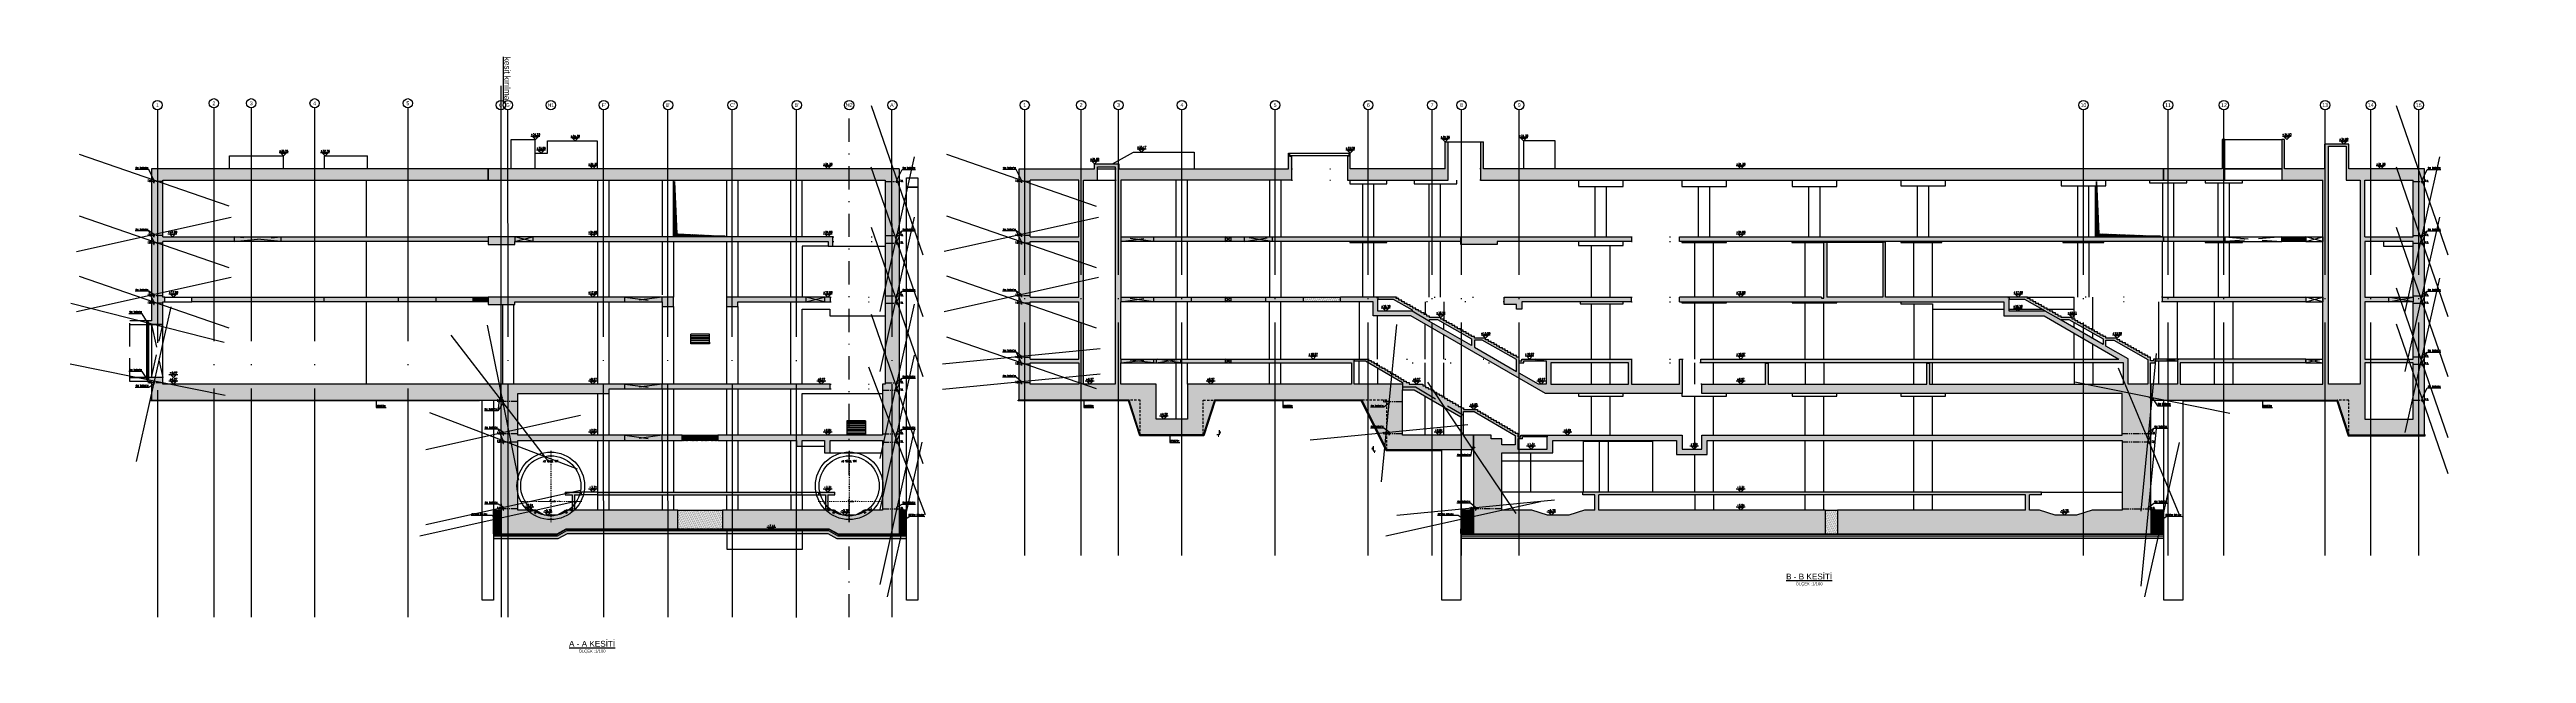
# Model space of a CAD drawing. Header units: millimetres. Extents: x 400408 to 401352, y 4543980 to 4544157.
# Drawn here: x 400528.6 to 400794.2, y 4544008.8 to 4544073.6 of the extents above; entities that cross this region are included whole.
import ezdxf
from ezdxf.enums import TextEntityAlignment as Align

# ---------------------------------------------------------------- set-up
doc = ezdxf.new("R2010")
doc.units = ezdxf.units.MM
for name, pattern in [('ACAD_ISO05W100', [33, 24, -3, 0, -3, 0, -3]), ('AKS', [3, 2.5, -0.25, 0, -0.25]), ('CIZGI', [0.4, 0.25, -0.15]), ('CONTINU', [0]), ('DASHDOT', [1, 0.5, -0.25, 0, -0.25]), ('DASHDOT2', [0.5, 0.25, -0.125, 0, -0.125]), ('Dot', [4, 0, -4]), ('HIDDEN', [0.375, 0.25, -0.125]), ('HIDDEN2', [4.7625, 3.175, -1.5875]), ('UUC-ST-KAL-I05-101-U-000$0$ACAD_ISO05W100', [33, 24, -3, 0, -3, 0, -3])]:
    doc.linetypes.add(name, pattern=pattern)
for name, color, linetype in [('aks prota', 2, 'AKS'), ('AXIS', 8, 'DASHDOT2'), ('boşluk prota', 2, 'Continuous'), ('boşluk taraması prota', 252, 'Continuous'), ('caks prota', 4, 'Continuous'), ('görünüş prota', 4, 'Continuous'), ('iderzi_PROTA', 3, 'Continuous'), ('inşaat derzi prota', 11, 'Continuous'), ('KALIP', 1, 'Continuous'), ('kesik prota', 2, 'CIZGI'), ('kesit prota', 1, 'Continuous'), ('kesit tarama prota', 252, 'Continuous'), ('kolon tarama prota', 252, 'Continuous'), ('KOT', 7, 'Continuous'), ('kot prota', 4, 'Continuous'), ('LINE V2', 7, 'Continuous'), ('merdiven prota', 2, 'Continuous'), ('not prota', 2, 'Continuous'), ('not yazısı prota', 6, 'Continuous'), ('not çizgisi prota', 4, 'Continuous'), ('OLCU', 5, 'Continuous'), ('PRT-AL-TUNEL_EKSENI', 14, 'DASHDOT2'), ('PRT-CST-rc_level', 6, 'Continuous'), ('PRT-CST-rc_levermark', 4, 'Continuous'), ('st_s_not yazısı', 6, 'Continuous'), ('st_s_not çizgisi', 4, 'CIZGI'), ('st_s_su tutucu', 2, 'Continuous'), ('st_s_ölçü', 4, 'Continuous'), ('t35 prota', 3, 'Continuous'), ('taks prota', 7, 'Continuous'), ('tplan prota', 7, 'Continuous'), ('UUC-ST-KAL-I05-101-U-000$0$st_s_su tutucu', 2, 'Continuous'), ('WATER STOP_B', 5, 'Continuous')]:
    doc.layers.add(name, color=color, linetype=linetype)
doc.layers.add('PRT-Geo-Axis', color=12, linetype='DASHDOT', lineweight=18)
doc.layers.add('PRT-KD-kazik', color=172, linetype='Continuous', lineweight=25)
doc.styles.add('Arial', font='Arial.ttf')
doc.styles.add('NOT', font='romanstw.shx')
doc.styles.add('OLCU', font='romanstw.shx')
doc.styles.add('SIMPLXTW', font='simplxtw.shx', dxfattribs={"width": 0.6, "height": 125})
doc.styles.add('TAKS', font='Arial Unicode.ttf')
doc.styles.add('TEXT250', font='romanstw.shx', dxfattribs={"width": 0.8, "height": 25})
doc.styles.add('TSIMPLEX', font='romanstw.shx')
doc.styles.add('TUNNELCONSULT', font='Arial.ttf')
doc.dimstyles.new('1-50', dxfattribs={"dimtxt": 10, "dimasz": 4, "dimexe": 4, "dimexo": 8, "dimgap": 4, "dimtad": 1, "dimdec": 1, "dimrnd": 0.05, "dimzin": 9, "dimdsep": 46, "dimtxsty": 'OLCU', "dimblk1": 'OBLIQUE', "dimblk2": 'OBLIQUE', "dimsah": 1, "dimcen": 2, "dimdle": 4, "dimclrd": 4, "dimclre": 4, "dimclrt": 3, "dimadec": 1, "dimazin": 0, "dimtfac": 1, "dimtdec": 1, "dimtix": 1, "dimtmove": 2, "dimatfit": 3, "dimldrblk": 'OBLIQUE', "dimfxl": 1, "dimtvp": 1, "dimtolj": 1, "dimtzin": 1, "dimarcsym": 0})
pattern_1 = [(36, (401030.68156, 4543716.28813), (-0.014547592, 0.087543451), [0, -0.079375])]

# ---------------------------------------------------------------- blocks, each defined once
blk = doc.blocks.new('KOTK5')
at = {"layer": 'PRT-CST-rc_levermark'}
blk.add_line((217, 160), (-213, 160), dxfattribs=at)
blk.add_lwpolyline([(130, 130), (-130, 130), (0, 0)], close=True, dxfattribs=at)
at = {"layer": 'PRT-CST-rc_level', "style": 'OLCU'}
blk.add_attdef('000.00', text='', height=90, dxfattribs=at).set_placement((0, 193), align=Align.CENTER)
blk = doc.blocks.new('_Oblique')
at = {"layer": 'st_s_ölçü', "lineweight": -2}
blk.add_line((-0.5, -0.5), (0.5, 0.5), dxfattribs=at)
blk = doc.blocks.new('D')
at = {"layer": 'st_s_su tutucu', "linetype": 'CONTINU', "ltscale": 0.2}
for p, q in [((-39988, 52508), (-39993, 52508)), ((-39993, 52508), (-39993, 52507)), ((-39993, 52507), (-39991, 52506)), ((-39993, 52449), (-39991, 52450)), ((-39993, 52448), (-39993, 52449)), ((-39988, 52448), (-39993, 52448)), ((-39991, 52499), (-39992, 52499)), ((-39992, 52499), (-39992, 52498)), ((-39992, 52498), (-39991, 52498)), ((-39991, 52489), (-39992, 52489)), ((-39992, 52489), (-39992, 52488)), ((-39992, 52488), (-39991, 52488)), ((-39991, 52479), (-39992, 52479)), ((-39992, 52479), (-39992, 52478)), ((-39992, 52478), (-39991, 52478)), ((-39992, 52468), (-39992, 52469)), ((-39992, 52469), (-39991, 52469)), ((-39991, 52468), (-39992, 52468)), ((-39992, 52458), (-39992, 52459)), ((-39992, 52459), (-39991, 52459)), ((-39991, 52458), (-39992, 52458)), ((-39991, 52506), (-39991, 52499)), ((-39991, 52498), (-39991, 52489)), ((-39991, 52488), (-39991, 52479)), ((-39991, 52469), (-39991, 52478)), ((-39991, 52459), (-39991, 52468)), ((-39991, 52450), (-39991, 52458)), ((-39990, 52506), (-39988, 52507)), ((-39990, 52499), (-39990, 52506)), ((-39989, 52499), (-39990, 52499)), ((-39990, 52489), (-39990, 52498)), ((-39990, 52498), (-39989, 52498)), ((-39989, 52489), (-39990, 52489)), ((-39990, 52479), (-39990, 52488)), ((-39990, 52488), (-39989, 52488)), ((-39989, 52479), (-39990, 52479)), ((-39990, 52478), (-39989, 52478)), ((-39990, 52478), (-39990, 52469)), ((-39990, 52469), (-39989, 52469)), ((-39989, 52468), (-39990, 52468)), ((-39990, 52468), (-39990, 52459)), ((-39990, 52459), (-39989, 52459)), ((-39989, 52458), (-39990, 52458)), ((-39990, 52458), (-39990, 52450)), ((-39990, 52450), (-39988, 52449)), ((-39989, 52498), (-39989, 52499)), ((-39989, 52488), (-39989, 52489)), ((-39989, 52478), (-39989, 52479)), ((-39989, 52469), (-39989, 52468)), ((-39989, 52459), (-39989, 52458)), ((-39988, 52507), (-39988, 52508)), ((-39988, 52449), (-39988, 52448))]:
    blk.add_line(p, q, dxfattribs=at)
blk = doc.blocks.new('KESITKOT')
at = {"layer": 'KOT', "linetype": 'Continuous'}
h = blk.add_hatch(dxfattribs=at)
h.set_pattern_fill('ANSI31', color=5, scale=200, angle=45, style=0)
h.set_pattern_definition([(90, (63253.653, -35392.017), (25, 5e-15), [])])
h.paths.add_polyline_path([(-150, 260), (0, 260), (0, 0)])
at = {"layer": 'KOT', "color": 4, "linetype": 'Continuous'}
for p, q in [((75, 260), (-150, 260)), ((0, 0), (-150, 260)), ((0, 0), (0, 520)), ((0, 0), (1000, 0))]:
    blk.add_line(p, q, dxfattribs=at)
at = {"layer": 'KOT', "color": 7, "linetype": 'Continuous', "style": 'SIMPLXTW', "width": 0.7}
blk.add_attdef('%%P0.000', (216, 100), '', height=200, dxfattribs=at)
blk = doc.blocks.new('A$C05c5180b')
at = {"layer": 'AXIS', "color": 8, "linetype": 'DASHDOT', "ltscale": 3}
blk.add_line((909, 7722), (909, 60), dxfattribs=at)
at = {"layer": 'KALIP'}
for p, q in [((-1158, 1480), (-1585, 1325)), ((-955, 1324), (-806, 1383)), ((-806, 1383), (-459, 1183)), ((-435, 1024), (-459, 1183)), ((2254, 1024), (2278, 1183)), ((2624, 1383), (2278, 1183)), ((2774, 1324), (2624, 1383)), ((2977, 1480), (3404, 1325))]:
    blk.add_line(p, q, dxfattribs=at)
at = {"layer": 'KALIP', "elevation": 0}
for points in [[(-638, 1333), (-658, 1298), (-606, 1268), (-586, 1303)], [(2457, 1333), (2477, 1298), (2425, 1268), (2405, 1303)]]:
    blk.add_lwpolyline(points, close=True, dxfattribs=at)
at = {"layer": 'KALIP'}
for radius in [3625, 3225]:
    blk.add_circle((909, 3955), radius, dxfattribs=at)
at = {"layer": 'LINE V2', "color": 4, "elevation": 0}
for points in [[(-861, 1086, 1), (-818, 1061), (-696, 1274, -0.4142136), (-668, 1281), (-616, 1251, -0.4142136), (-609, 1224), (-731, 1011, 1), (-688, 986, -1)], [(2680, 1086, -1), (2637, 1061), (2514, 1274, 0.4142136), (2487, 1281), (2435, 1251, 0.4142136), (2428, 1224), (2550, 1011, -1), (2507, 986, 1)]]:
    blk.add_lwpolyline(points, format="xyb", dxfattribs=at)
for points in [[(-729, 1316), (-556, 1216), (-546, 1233), (-719, 1333)], [(2548, 1316), (2374, 1216), (2364, 1233), (2538, 1333)]]:
    blk.add_lwpolyline(points, close=True, dxfattribs=at)
at = {"layer": 'PRT-Geo-Axis', "linetype": 'DASHDOT', "ltscale": 3}
blk.add_line((4252, 2280), (-2415, 2280), dxfattribs=at)
at = {"layer": 'WATER STOP_B', "color": 3}
for points in [[(-1339, 1405, 0.5773503), (-1339, 1408), (-1368, 1436, 0.5773503), (-1371, 1435), (-1378, 1408, -0.5773503), (-1381, 1407), (-1419, 1444), (-1424, 1439), (-1427, 1443), (-1422, 1447), (-1450, 1474), (-1454, 1469), (-1458, 1472), (-1453, 1477), (-1470, 1493), (-1488, 1490), (-1492, 1494), (-1467, 1520), (-1463, 1515), (-1466, 1498), (-1449, 1481), (-1444, 1486), (-1441, 1483), (-1445, 1478), (-1418, 1452), (-1414, 1457), (-1410, 1453), (-1415, 1448), (-1383, 1418, 0.5773503), (-1380, 1419), (-1374, 1445, -0.5773503), (-1370, 1446), (-1329, 1405, -0.5773503), (-1330, 1402), (-1355, 1395, 0.5773503), (-1356, 1392), (-1324, 1361), (-1320, 1366), (-1316, 1363), (-1321, 1358), (-1294, 1332), (-1289, 1337), (-1285, 1333), (-1290, 1328), (-1273, 1312), (-1255, 1316), (-1251, 1312), (-1276, 1286), (-1280, 1290), (-1277, 1308), (-1294, 1324), (-1299, 1319), (-1302, 1323), (-1298, 1327), (-1325, 1354), (-1330, 1349), (-1333, 1352), (-1328, 1357), (-1366, 1394, -0.5773503), (-1366, 1397)], [(3158, 1405, -0.5773503), (3157, 1408), (3186, 1436, -0.5773503), (3190, 1435), (3196, 1408, 0.5773503), (3200, 1407), (3238, 1444), (3242, 1439), (3246, 1443), (3241, 1447), (3268, 1474), (3273, 1469), (3277, 1472), (3272, 1477), (3289, 1493), (3307, 1490), (3311, 1494), (3286, 1520), (3282, 1515), (3285, 1498), (3268, 1481), (3263, 1486), (3260, 1483), (3264, 1478), (3237, 1452), (3232, 1457), (3229, 1453), (3234, 1448), (3202, 1418, -0.5773503), (3199, 1419), (3193, 1445, 0.5773503), (3189, 1446), (3148, 1405, 0.5773503), (3148, 1402), (3174, 1395, -0.5773503), (3174, 1392), (3143, 1361), (3138, 1366), (3135, 1363), (3140, 1358), (3112, 1332), (3108, 1337), (3104, 1333), (3109, 1328), (3092, 1312), (3074, 1316), (3070, 1312), (3095, 1286), (3099, 1290), (3096, 1308), (3113, 1324), (3118, 1319), (3121, 1323), (3117, 1327), (3144, 1354), (3148, 1349), (3152, 1352), (3147, 1357), (3185, 1394, 0.5773503), (3184, 1397)]]:
    blk.add_lwpolyline(points, format="xyb", close=True, dxfattribs=at)
at = {"layer": 'OLCU'}
ref = blk.add_blockref('KESITKOT', (909, 2280), dxfattribs=dict(at, xscale=0.4999999999987873, yscale=0.4999999999987873, zscale=0.4999999999987873))
ref.add_attrib('%%P0.000', '%%P0.000 (R.Ü.K)', (1017, 2330), dxfattribs={"layer": 'KOT', "color": 1, "linetype": 'Continuous', "height": 100, "style": 'TUNNELCONSULT'})
at = {"layer": 'not prota', "style": 'TEXT250', "width": 0.7}
blk.add_text('A2 TÜNEL TİPİ', height=200, dxfattribs=at).set_placement((891, 6585), align=Align.MIDDLE_CENTER)

msp = doc.modelspace()

# ---------------------------------------------------------------- hatches: boundary and pattern name
at = {"layer": 'boşluk taraması prota', "ltscale": 2}
h = msp.add_hatch(dxfattribs=at)
h.set_pattern_fill('ANSI31', color=256, scale=0.03, style=0)
h.set_pattern_definition([(45, (399893.39342, 4543642.33998), (-0.067351921, 0.067351921), [])])
h.paths.add_polyline_path([(400595.632, 4544059.476), (400595.884, 4544053.865), (400601.068, 4544053.628), (400595.618, 4544053.628)])
h = msp.add_hatch(dxfattribs=at)
h.set_pattern_fill('ANSI31', color=256, scale=0.03, style=0)
h.set_pattern_definition([(45, (400045.873295, 4543642.33998), (-0.067351921, 0.067351921), [])])
h.paths.add_polyline_path([(400748.111, 4544059.476), (400748.364, 4544053.865), (400754.99, 4544053.628), (400748.098, 4544053.628)])
at = {"layer": 'kesit tarama prota'}
h = msp.add_hatch(color=256, dxfattribs=at)
h.dxf.hatch_style = 1
h.paths.add_polyline_path([(400719.007, 4544024.228), (400694.741, 4544024.228), (400694.741, 4544025.858), (400740.506, 4544025.858), (400740.506, 4544024.228), (400720.347, 4544024.228), (400720.347, 4544021.678), (400753.947, 4544021.678), (400753.947, 4544024.228), (400753.947, 4544037.738), (400753.922, 4544037.738), (400753.922, 4544040.038), (400754.422, 4544040.038), (400754.422, 4544040.238), (400756.801, 4544040.238), (400756.801, 4544037.738), (400753.947, 4544037.738), (400753.947, 4544036.038), (400773.976, 4544036.038), (400775.185, 4544032.288), (400783.283, 4544032.288), (400783.283, 4544060.828), (400775.181, 4544060.828), (400775.181, 4544063.488), (400772.583, 4544063.488), (400772.583, 4544060.828), (400768.283, 4544060.828), (400768.283, 4544063.998), (400767.983, 4544063.998), (400767.983, 4544059.628), (400772.383, 4544059.628), (400772.383, 4544053.528), (400772.383, 4544053.028), (400772.383, 4544047.068), (400772.383, 4544046.568), (400772.383, 4544037.738), (400757.101, 4544037.738), (400757.101, 4544040.038), (400770.583, 4544040.038), (400770.583, 4544040.438), (400754.222, 4544040.438), (400754.222, 4544040.238), (400753.922, 4544040.238), (400753.922, 4544040.628), (400753.622, 4544040.628), (400753.622, 4544040.798), (400753.322, 4544040.798), (400753.322, 4544040.968), (400753.022, 4544040.968), (400753.022, 4544041.138), (400752.722, 4544041.138), (400752.722, 4544041.308), (400752.422, 4544041.308), (400752.422, 4544041.478), (400752.122, 4544041.478), (400752.122, 4544041.648), (400751.822, 4544041.648), (400751.822, 4544041.818), (400751.522, 4544041.818), (400751.522, 4544041.988), (400751.222, 4544041.988), (400751.222, 4544042.158), (400750.922, 4544042.158), (400750.922, 4544042.328), (400750.622, 4544042.328), (400750.622, 4544042.498), (400750.322, 4544042.498), (400750.322, 4544042.668), (400749.122, 4544042.668), (400749.122, 4544042.838), (400748.822, 4544042.838), (400748.822, 4544043.008), (400748.522, 4544043.008), (400748.522, 4544043.178), (400748.222, 4544043.178), (400748.222, 4544043.348), (400747.922, 4544043.348), (400747.922, 4544043.518), (400747.622, 4544043.518), (400747.622, 4544043.688), (400747.322, 4544043.688), (400747.322, 4544043.858), (400747.022, 4544043.858), (400747.022, 4544044.028), (400746.722, 4544044.028), (400746.722, 4544044.198), (400746.422, 4544044.198), (400746.422, 4544044.368), (400746.122, 4544044.368), (400746.122, 4544044.538), (400745.822, 4544044.538), (400745.822, 4544044.708), (400745.522, 4544044.708), (400745.522, 4544044.878), (400744.322, 4544044.878), (400744.322, 4544045.048), (400744.022, 4544045.048), (400744.022, 4544045.218), (400743.722, 4544045.218), (400743.722, 4544045.388), (400743.422, 4544045.388), (400743.422, 4544045.558), (400743.122, 4544045.558), (400743.122, 4544045.728), (400742.822, 4544045.728), (400742.822, 4544045.898), (400742.522, 4544045.898), (400742.522, 4544046.068), (400742.222, 4544046.068), (400742.222, 4544046.238), (400741.922, 4544046.238), (400741.922, 4544046.408), (400741.622, 4544046.408), (400741.622, 4544046.578), (400741.322, 4544046.578), (400741.322, 4544046.748), (400741.022, 4544046.748), (400741.022, 4544046.918), (400740.722, 4544046.918), (400740.722, 4544047.068), (400725.497, 4544047.068), (400725.497, 4544052.978), (400725.197, 4544052.978), (400725.197, 4544047.068), (400719.197, 4544047.068), (400719.197, 4544052.978), (400718.897, 4544052.978), (400718.897, 4544047.068), (400718.897, 4544046.968), (400718.647, 4544046.968), (400718.647, 4544047.068), (400703.387, 4544047.068), (400703.387, 4544046.568), (400738.171, 4544046.568), (400738.171, 4544045.068), (400742.493, 4544045.068), (400750.513, 4544040.438), (400705.687, 4544040.438), (400705.687, 4544040.038), (400751.001, 4544040.038), (400751.001, 4544037.738), (400730.217, 4544037.738), (400730.217, 4544039.988), (400729.917, 4544039.988), (400729.917, 4544037.738), (400712.917, 4544037.738), (400712.917, 4544039.988), (400712.617, 4544039.988), (400712.617, 4544037.738), (400705.787, 4544037.738), (400705.787, 4544036.738), (400750.885, 4544036.738), (400750.885, 4544032.278), (400705.787, 4544032.278), (400705.787, 4544030.778), (400703.687, 4544030.778), (400703.687, 4544032.278), (400686.376, 4544032.278), (400686.376, 4544032.078), (400686.076, 4544032.078), (400686.076, 4544032.468), (400685.786, 4544032.468), (400685.786, 4544032.638), (400685.496, 4544032.638), (400685.496, 4544032.808), (400685.206, 4544032.808), (400685.206, 4544032.978), (400684.916, 4544032.978), (400684.916, 4544033.148), (400684.626, 4544033.148), (400684.626, 4544033.318), (400684.336, 4544033.318), (400684.336, 4544033.488), (400684.046, 4544033.488), (400684.046, 4544033.658), (400683.756, 4544033.658), (400683.756, 4544033.828), (400683.466, 4544033.828), (400683.466, 4544033.998), (400683.176, 4544033.998), (400683.176, 4544034.168), (400682.886, 4544034.168), (400682.886, 4544034.338), (400682.596, 4544034.338), (400682.596, 4544034.508), (400682.306, 4544034.508), (400682.306, 4544034.678), (400682.016, 4544034.678), (400682.016, 4544034.848), (400681.726, 4544034.848), (400681.726, 4544035.018), (400680.236, 4544035.018), (400680.236, 4544035.188), (400679.946, 4544035.188), (400679.946, 4544035.358), (400679.656, 4544035.358), (400679.656, 4544035.528), (400679.366, 4544035.528), (400679.366, 4544035.698), (400679.076, 4544035.698), (400679.076, 4544035.868), (400678.786, 4544035.868), (400678.786, 4544036.038), (400678.496, 4544036.038), (400678.496, 4544036.208), (400678.206, 4544036.208), (400678.206, 4544036.378), (400677.916, 4544036.378), (400677.916, 4544036.548), (400677.626, 4544036.548), (400677.626, 4544036.718), (400677.336, 4544036.718), (400677.336, 4544036.888), (400677.046, 4544036.888), (400677.046, 4544037.058), (400676.756, 4544037.058), (400676.756, 4544037.228), (400676.466, 4544037.228), (400676.466, 4544037.398), (400676.176, 4544037.398), (400676.176, 4544037.568), (400675.886, 4544037.568), (400675.886, 4544037.738), (400674.396, 4544037.738), (400674.396, 4544037.908), (400674.106, 4544037.908), (400674.106, 4544038.078), (400673.816, 4544038.078), (400673.816, 4544038.248), (400673.526, 4544038.248), (400673.526, 4544038.418), (400673.236, 4544038.418), (400673.236, 4544038.588), (400672.946, 4544038.588), (400672.946, 4544038.758), (400672.656, 4544038.758), (400672.656, 4544038.928), (400672.366, 4544038.928), (400672.366, 4544039.098), (400672.076, 4544039.098), (400672.076, 4544039.268), (400671.786, 4544039.268), (400671.786, 4544039.438), (400671.496, 4544039.438), (400671.496, 4544039.608), (400671.206, 4544039.608), (400671.206, 4544039.778), (400670.916, 4544039.778), (400670.916, 4544039.948), (400670.626, 4544039.948), (400670.626, 4544040.118), (400670.336, 4544040.118), (400670.336, 4544040.288), (400670.046, 4544040.288), (400670.046, 4544040.438), (400643.483, 4544040.438), (400643.483, 4544046.568), (400651.033, 4544046.568), (400651.033, 4544047.068), (400643.483, 4544047.068), (400643.483, 4544053.028), (400679.943, 4544053.028), (400679.943, 4544053.528), (400643.483, 4544053.528), (400643.483, 4544059.628), (400661.79, 4544059.628), (400661.79, 4544062.208), (400661.49, 4544062.208), (400661.49, 4544060.828), (400643.283, 4544060.828), (400643.283, 4544061.358), (400640.683, 4544061.358), (400640.683, 4544060.828), (400632.583, 4544060.828), (400632.583, 4544036.038), (400644.373, 4544036.038), (400645.583, 4544032.288), (400652.333, 4544032.288), (400653.542, 4544036.038), (400669.334, 4544036.038), (400672.014, 4544030.678), (400681.302, 4544030.678), (400681.302, 4544032.278), (400680.236, 4544032.278), (400680.236, 4544034.818), (400681.382, 4544034.818), (400685.776, 4544032.242), (400685.776, 4544031.248), (400684.359, 4544031.248), (400684.359, 4544031.878), (400683.204, 4544031.878), (400683.204, 4544032.278), (400681.302, 4544032.278), (400681.302, 4544030.678), (400681.302, 4544024.228), (400681.302, 4544021.678), (400719.007, 4544021.678)])
h.paths.add_polyline_path([(400693.041, 4544026.158), (400693.041, 4544025.858), (400694.316, 4544025.858), (400694.316, 4544024.228), (400693.227, 4544024.228), (400691.544, 4544023.678), (400689.264, 4544023.678), (400687.581, 4544024.228), (400684.364, 4544024.228), (400684.364, 4544030.378), (400689.807, 4544030.378), (400689.807, 4544031.678), (400703.087, 4544031.678), (400703.087, 4544030.178), (400706.387, 4544030.178), (400706.387, 4544031.678), (400750.885, 4544031.678), (400750.885, 4544024.228), (400747.668, 4544024.228), (400745.985, 4544023.678), (400743.705, 4544023.678), (400742.022, 4544024.228), (400740.933, 4544024.228), (400740.933, 4544025.858), (400742.208, 4544025.858), (400742.208, 4544026.158)], flags=16)
h.paths.add_polyline_path([(400689.207, 4544030.778), (400686.076, 4544030.778), (400686.076, 4544031.878), (400686.576, 4544031.878), (400686.576, 4544032.078), (400689.207, 4544032.078)], flags=16)
h.paths.add_polyline_path([(400679.936, 4544032.278), (400673.714, 4544032.278), (400673.714, 4544037.138), (400673.714, 4544037.738), (400668.527, 4544037.738), (400668.527, 4544040.238), (400669.736, 4544040.238), (400673.714, 4544037.906), (400673.714, 4544037.738), (400673.714, 4544037.138), (400674.932, 4544037.138), (400679.936, 4544034.249)], flags=16)
h.paths.add_polyline_path([(400668.227, 4544037.738), (400650.933, 4544037.738), (400650.633, 4544037.738), (400650.633, 4544033.988), (400647.283, 4544033.988), (400647.283, 4544037.738), (400646.983, 4544037.738), (400643.483, 4544037.738), (400643.483, 4544040.038), (400668.227, 4544040.038)], flags=16)
h.paths.add_polyline_path([(400738.771, 4544045.568), (400738.771, 4544046.868), (400740.404, 4544046.868), (400742.627, 4544045.608), (400742.627, 4544045.568)], flags=16)
h.paths.add_polyline_path([(400744.322, 4544044.59), (400744.322, 4544044.678), (400745.169, 4544044.678), (400748.822, 4544042.608), (400748.822, 4544041.992)], flags=16)
h.paths.add_polyline_path([(400749.122, 4544041.818), (400749.122, 4544042.468), (400749.969, 4544042.468), (400753.622, 4544040.398), (400753.622, 4544037.738), (400751.501, 4544037.738), (400751.501, 4544040.445)], flags=16)
h.paths.add_polyline_path([(400642.883, 4544037.738), (400639.483, 4544037.738), (400639.483, 4544059.628), (400640.983, 4544059.628), (400640.983, 4544061.058), (400642.883, 4544061.058)], flags=16)
h.paths.add_polyline_path([(400638.983, 4544037.738), (400633.783, 4544037.738), (400633.783, 4544040.038), (400638.983, 4544040.038)], flags=16)
h.paths.add_polyline_path([(400638.983, 4544040.438), (400633.783, 4544040.438), (400633.783, 4544046.568), (400638.983, 4544046.568)], flags=16)
h.paths.add_polyline_path([(400638.983, 4544047.068), (400633.783, 4544047.068), (400633.783, 4544053.028), (400638.983, 4544053.028)], flags=16)
h.paths.add_polyline_path([(400638.983, 4544053.528), (400633.783, 4544053.528), (400633.783, 4544059.628), (400638.983, 4544059.628)], flags=16)
h.paths.add_polyline_path([(400772.985, 4544037.738), (400772.985, 4544063.288), (400774.881, 4544063.288), (400774.881, 4544059.628), (400776.385, 4544059.628), (400776.385, 4544037.738)], flags=16)
h.paths.add_polyline_path([(400776.885, 4544033.988), (400776.885, 4544040.038), (400782.083, 4544040.038), (400782.083, 4544037.738), (400782.083, 4544033.988)], flags=16)
h.paths.add_polyline_path([(400776.885, 4544040.438), (400776.885, 4544046.568), (400782.083, 4544046.568), (400782.083, 4544040.438)], flags=16)
h.paths.add_polyline_path([(400776.885, 4544047.068), (400776.885, 4544053.028), (400782.083, 4544053.028), (400782.083, 4544047.068)], flags=16)
h.paths.add_polyline_path([(400776.885, 4544053.528), (400776.885, 4544059.628), (400782.083, 4544059.628), (400782.083, 4544053.528)], flags=16)
h = msp.add_hatch(color=256, dxfattribs=at)
h.dxf.hatch_style = 1
h.paths.add_polyline_path([(400761.885, 4544063.998), (400761.585, 4544063.998), (400761.585, 4544060.828), (400755.308, 4544060.828), (400755.308, 4544059.628), (400761.885, 4544059.628)])
h = msp.add_hatch(color=256, dxfattribs=at)
h.dxf.hatch_style = 1
h.paths.add_polyline_path([(400678.577, 4544063.728), (400678.277, 4544063.728), (400678.277, 4544060.828), (400668.09, 4544060.828), (400668.09, 4544062.528), (400667.99, 4544062.528), (400667.99, 4544062.208), (400667.79, 4544062.208), (400667.79, 4544059.628), (400678.577, 4544059.628)])
h = msp.add_hatch(color=256, dxfattribs=at)
h.dxf.hatch_style = 1
h.paths.add_polyline_path([(400755.308, 4544060.828), (400682.377, 4544060.828), (400682.377, 4544063.728), (400682.077, 4544063.728), (400682.077, 4544059.628), (400755.308, 4544059.628)])
h = msp.add_hatch(color=256, dxfattribs=at)
h.dxf.hatch_style = 1
h.paths.add_polyline_path([(400575.632, 4544060.828), (400539.555, 4544060.828), (400539.555, 4544044.538), (400539.155, 4544044.538), (400539.155, 4544044.138), (400540.755, 4544044.138), (400540.755, 4544046.568), (400540.982, 4544046.568), (400540.982, 4544047.068), (400540.755, 4544047.068), (400540.755, 4544053.028), (400575.632, 4544053.028), (400575.632, 4544053.528), (400540.755, 4544053.528), (400540.755, 4544059.628), (400575.632, 4544059.628)])
h = msp.add_hatch(color=256, dxfattribs=at)
h.dxf.hatch_style = 1
h.paths.add_polyline_path([(400619.718, 4544060.828), (400575.632, 4544060.828), (400575.632, 4544059.628), (400618.218, 4544059.628), (400618.218, 4544037.738), (400617.918, 4544037.738), (400617.918, 4544032.278), (400600.268, 4544032.278), (400600.268, 4544031.678), (400608.717, 4544031.678), (400608.717, 4544031.078), (400609.318, 4544031.078), (400609.318, 4544031.678), (400611.718, 4544031.678), (400611.718, 4544030.378), (400612.318, 4544030.378), (400612.318, 4544031.678), (400617.918, 4544031.678), (400617.918, 4544024.228), (400616.026, 4544024.228), (400615.037, 4544023.678), (400613.697, 4544023.678), (400612.708, 4544024.228), (400612.067, 4544024.228), (400612.067, 4544025.858), (400612.818, 4544025.858), (400612.818, 4544026.158), (400611.118, 4544026.158), (400611.118, 4544025.858), (400611.817, 4544025.858), (400611.817, 4544024.228), (400600.792, 4544024.228), (400600.792, 4544022.228), (400612.189, 4544022.228), (400613.178, 4544021.678), (400615.556, 4544021.678), (400616.545, 4544021.678), (400619.718, 4544021.678)])
h = msp.add_hatch(color=256, dxfattribs=at)
h.dxf.hatch_style = 1
h.paths.add_polyline_path([(400612.618, 4544053.528), (400575.632, 4544053.528), (400575.632, 4544052.728), (400578.518, 4544052.728), (400578.518, 4544053.028), (400612.118, 4544053.028), (400612.118, 4544052.528), (400612.618, 4544052.528)])
h = msp.add_hatch(color=256, dxfattribs=at)
h.dxf.hatch_style = 1
h.paths.add_polyline_path([(400698.237, 4544053.528), (400679.943, 4544053.528), (400679.943, 4544052.728), (400683.854, 4544052.728), (400683.854, 4544053.028), (400698.237, 4544053.028)])
h = msp.add_hatch(color=256, dxfattribs=at)
h.dxf.hatch_style = 1
h.paths.add_polyline_path([(400703.387, 4544053.028), (400703.387, 4544053.528), (400755.308, 4544053.528), (400755.308, 4544053.028)])
h = msp.add_hatch(color=256, dxfattribs=at)
h.dxf.hatch_style = 1
h.paths.add_polyline_path([(400755.308, 4544053.528), (400761.885, 4544053.528), (400761.885, 4544053.028), (400755.308, 4544053.028)])
h = msp.add_hatch(color=256, dxfattribs=at)
h.dxf.hatch_style = 1
h.paths.add_polyline_path([(400770.583, 4544053.028), (400767.983, 4544053.028), (400767.983, 4544053.528), (400770.583, 4544053.528)], flags=17)
h = msp.add_hatch(color=256, dxfattribs=at)
h.dxf.hatch_style = 1
h.paths.add_polyline_path([(400558.032, 4544046.568), (400543.882, 4544046.568), (400543.882, 4544047.068), (400558.032, 4544047.068)])
h = msp.add_hatch(dxfattribs=at)
h.set_pattern_fill('DOTS', color=2, scale=0.05, angle=36)
h.set_pattern_definition(pattern_1)
h.paths.add_polyline_path([(400566.032, 4544047.068), (400558.032, 4544047.068), (400558.032, 4544046.568), (400566.032, 4544046.568)])
h.paths.add_polyline_path([(400574.032, 4544047.068), (400570.032, 4544047.068), (400570.032, 4544046.568), (400574.032, 4544046.568)])
h = msp.add_hatch(color=256, dxfattribs=at)
h.dxf.hatch_style = 1
h.paths.add_polyline_path([(400566.032, 4544047.068), (400570.032, 4544047.068), (400570.032, 4544046.568), (400566.032, 4544046.568)])
h = msp.add_hatch(color=256, dxfattribs=at)
h.dxf.hatch_style = 1
h.paths.add_polyline_path([(400574.032, 4544047.068), (400575.632, 4544047.068), (400575.632, 4544046.568), (400574.032, 4544046.568)])
h = msp.add_hatch(color=256, dxfattribs=at)
h.dxf.hatch_style = 1
h.paths.add_polyline_path([(400595.518, 4544047.068), (400575.632, 4544047.068), (400575.632, 4544046.268), (400578.518, 4544046.268), (400578.518, 4544046.568), (400594.318, 4544046.568), (400594.318, 4544046.068), (400595.518, 4544046.068)])
h = msp.add_hatch(color=256, dxfattribs=at)
h.dxf.hatch_style = 1
h.paths.add_polyline_path([(400612.318, 4544047.068), (400601.218, 4544047.068), (400601.218, 4544046.068), (400602.418, 4544046.068), (400602.418, 4544046.568), (400612.318, 4544046.568)])
h = msp.add_hatch(dxfattribs=at)
h.set_pattern_fill('DOTS', color=2, scale=0.05, angle=36)
h.set_pattern_definition(pattern_1)
h.paths.add_polyline_path([(400659.033, 4544047.068), (400651.033, 4544047.068), (400651.033, 4544046.568), (400659.033, 4544046.568)])
h = msp.add_hatch(color=256, dxfattribs=at)
h.dxf.hatch_style = 1
h.paths.add_polyline_path([(400663.033, 4544047.068), (400659.033, 4544047.068), (400659.033, 4544046.568), (400663.033, 4544046.568)])
h = msp.add_hatch(dxfattribs=at)
h.set_pattern_fill('DOTS', color=2, scale=0.05, angle=36)
h.set_pattern_definition(pattern_1)
h.paths.add_polyline_path([(400667.032, 4544047.068), (400663.033, 4544047.068), (400663.033, 4544046.568), (400667.032, 4544046.568)])
h = msp.add_hatch(color=256, dxfattribs=at)
h.dxf.hatch_style = 1
h.paths.add_polyline_path([(400676.01, 4544045.388), (400675.71, 4544045.388), (400675.71, 4544045.558), (400675.41, 4544045.558), (400675.41, 4544045.728), (400675.11, 4544045.728), (400675.11, 4544045.898), (400674.81, 4544045.898), (400674.81, 4544046.068), (400674.51, 4544046.068), (400674.51, 4544046.238), (400674.21, 4544046.238), (400674.21, 4544046.408), (400673.91, 4544046.408), (400673.91, 4544046.578), (400673.61, 4544046.578), (400673.61, 4544046.748), (400673.31, 4544046.748), (400673.31, 4544046.918), (400673.01, 4544046.918), (400673.01, 4544047.068), (400667.032, 4544047.068), (400667.032, 4544046.568), (400670.563, 4544046.568), (400670.563, 4544045.068), (400674.588, 4544045.068), (400689.016, 4544036.738), (400703.687, 4544036.738), (400703.687, 4544040.438), (400703.387, 4544040.438), (400703.387, 4544037.738), (400698.237, 4544037.738), (400698.237, 4544040.438), (400686.51, 4544040.438), (400686.51, 4544040.234), (400686.211, 4544040.234), (400686.211, 4544040.628), (400685.91, 4544040.628), (400685.91, 4544040.798), (400685.61, 4544040.798), (400685.61, 4544040.968), (400685.31, 4544040.968), (400685.31, 4544041.138), (400685.01, 4544041.138), (400685.01, 4544041.308), (400684.71, 4544041.308), (400684.71, 4544041.478), (400684.41, 4544041.478), (400684.41, 4544041.648), (400684.11, 4544041.648), (400684.11, 4544041.818), (400683.81, 4544041.818), (400683.81, 4544041.988), (400683.51, 4544041.988), (400683.51, 4544042.158), (400683.21, 4544042.158), (400683.21, 4544042.328), (400682.91, 4544042.328), (400682.91, 4544042.498), (400682.61, 4544042.498), (400682.61, 4544042.668), (400681.41, 4544042.668), (400681.41, 4544042.838), (400681.11, 4544042.838), (400681.11, 4544043.008), (400680.81, 4544043.008), (400680.81, 4544043.178), (400680.51, 4544043.178), (400680.51, 4544043.348), (400680.21, 4544043.348), (400680.21, 4544043.518), (400679.91, 4544043.518), (400679.91, 4544043.688), (400679.61, 4544043.688), (400679.61, 4544043.858), (400679.31, 4544043.858), (400679.31, 4544044.028), (400679.01, 4544044.028), (400679.01, 4544044.198), (400678.71, 4544044.198), (400678.71, 4544044.368), (400678.41, 4544044.368), (400678.41, 4544044.538), (400678.11, 4544044.538), (400678.11, 4544044.708), (400677.81, 4544044.708), (400677.81, 4544044.878), (400676.61, 4544044.878), (400676.61, 4544045.048), (400676.31, 4544045.048), (400676.31, 4544045.218), (400676.01, 4544045.218)])
h.paths.add_polyline_path([(400674.722, 4544045.568), (400671.061, 4544045.568), (400671.061, 4544046.868), (400672.692, 4544046.868), (400674.722, 4544045.718)], flags=16)
h.paths.add_polyline_path([(400676.61, 4544044.678), (400677.457, 4544044.678), (400681.11, 4544042.608), (400681.11, 4544041.88), (400676.61, 4544044.478)], flags=16)
h.paths.add_polyline_path([(400681.41, 4544042.468), (400682.257, 4544042.468), (400685.911, 4544040.398), (400685.911, 4544039.108), (400681.41, 4544041.707)], flags=16)
h.paths.add_polyline_path([(400686.211, 4544040.034), (400686.71, 4544040.034), (400686.71, 4544040.238), (400689.093, 4544040.238), (400689.093, 4544037.738), (400688.284, 4544037.738), (400686.211, 4544038.935)], flags=16)
h.paths.add_polyline_path([(400689.593, 4544040.038), (400697.937, 4544040.038), (400697.937, 4544037.738), (400689.593, 4544037.738)], flags=16)
h = msp.add_hatch(color=256, dxfattribs=at)
h.dxf.hatch_style = 1
h.paths.add_polyline_path([(400698.237, 4544047.068), (400684.583, 4544047.068), (400684.583, 4544046.268), (400685.912, 4544046.268), (400685.912, 4544045.768), (400686.512, 4544045.768), (400686.512, 4544046.568), (400698.237, 4544046.568)])
h = msp.add_hatch(color=256, dxfattribs=at)
h.dxf.hatch_style = 1
h.paths.add_polyline_path([(400770.583, 4544046.568), (400755.196, 4544046.568), (400755.196, 4544047.068), (400770.583, 4544047.068)], flags=17)
h = msp.add_hatch(color=256, dxfattribs=at)
h.dxf.hatch_style = 1
h.paths.add_polyline_path([(400599.365, 4544042.25), (400597.365, 4544042.25), (400597.365, 4544042.05), (400599.365, 4544042.05)], flags=17)
h = msp.add_hatch(color=256, dxfattribs=at)
h.dxf.hatch_style = 1
h.paths.add_polyline_path([(400577.018, 4544037.738), (400540.755, 4544037.738), (400540.755, 4544038.438), (400539.155, 4544038.438), (400539.155, 4544038.038), (400539.555, 4544038.038), (400539.555, 4544036.038), (400577.018, 4544036.038)])
h = msp.add_hatch(color=256, dxfattribs=at)
h.dxf.hatch_style = 1
h.paths.add_polyline_path([(400612.318, 4544037.738), (400577.018, 4544037.738), (400577.018, 4544021.678), (400583.032, 4544021.678), (400584.027, 4544022.228), (400595.992, 4544022.228), (400595.992, 4544024.228), (400584.917, 4544024.228), (400584.917, 4544025.858), (400585.618, 4544025.858), (400585.618, 4544026.158), (400583.918, 4544026.158), (400583.918, 4544025.858), (400584.667, 4544025.858), (400584.667, 4544024.228), (400584.027, 4544024.228), (400583.032, 4544023.675), (400581.702, 4544023.675), (400580.708, 4544024.228), (400578.818, 4544024.228), (400578.818, 4544031.678), (400596.468, 4544031.678), (400596.468, 4544032.278), (400578.818, 4544032.278), (400578.818, 4544036.738), (400588.618, 4544036.738), (400588.618, 4544037.238), (400612.318, 4544037.238)])
h = msp.add_hatch(dxfattribs=at)
h.set_pattern_fill('DOTS', color=2, scale=0.05, angle=36)
h.set_pattern_definition(pattern_1)
h.paths.add_polyline_path([(400596.468, 4544032.278), (400596.468, 4544031.678), (400600.268, 4544031.678), (400600.268, 4544032.278)])
h = msp.add_hatch(color=256, dxfattribs=at)
h.dxf.hatch_style = 1
h.paths.add_polyline_path([(400616.118, 4544033.808), (400614.118, 4544033.808), (400614.118, 4544033.638), (400616.118, 4544033.638)], flags=17)
h = msp.add_hatch(color=256, dxfattribs=at)
h.dxf.hatch_style = 1
h.paths.add_polyline_path([(400577.018, 4544024.228), (400576.218, 4544024.228), (400576.218, 4544021.678), (400577.018, 4544021.678)])
h = msp.add_hatch(color=256, dxfattribs=at)
h.dxf.hatch_style = 1
h.paths.add_polyline_path([(400609.318, 4544026.158), (400587.418, 4544026.158), (400587.418, 4544025.858), (400609.318, 4544025.858)])
h = msp.add_hatch(dxfattribs=at)
h.set_pattern_fill('DOTS', color=2, scale=0.05, angle=36)
h.set_pattern_definition([(36, (400637.41486, 4543716.28813), (-0.014547592, 0.087543451), [0, -0.079375])])
h.paths.add_polyline_path([(400600.792, 4544024.228), (400595.992, 4544024.228), (400595.992, 4544022.228), (400600.792, 4544022.228)])
h = msp.add_hatch(color=256, dxfattribs=at)
h.dxf.hatch_style = 1
h.paths.add_polyline_path([(400620.518, 4544024.228), (400619.72, 4544024.228), (400619.72, 4544021.678), (400620.518, 4544021.678)])
h = msp.add_hatch(color=256, dxfattribs=at)
h.dxf.hatch_style = 1
h.paths.add_polyline_path([(400681.302, 4544024.228), (400679.962, 4544024.228), (400679.962, 4544021.678), (400681.302, 4544021.678)])
h = msp.add_hatch(dxfattribs=at)
h.set_pattern_fill('DOTS', color=2, scale=0.05, angle=36)
h.set_pattern_definition(pattern_1)
h.paths.add_polyline_path([(400720.347, 4544024.228), (400719.007, 4544024.228), (400719.007, 4544021.678), (400720.347, 4544021.678)])
h = msp.add_hatch(color=256, dxfattribs=at)
h.dxf.hatch_style = 1
h.paths.add_polyline_path([(400755.33, 4544024.228), (400753.947, 4544024.228), (400753.947, 4544021.678), (400755.33, 4544021.678)])
h = msp.add_hatch(dxfattribs=at)
h.set_pattern_fill('AR-CONC', color=253, scale=0.001)
h.set_pattern_definition([(50, (401030.68156, 4543716.28813), (0.18218467, -0.015939086), [0.01905, -0.20955]), (355, (401030.68156, 4543716.28813), (-0.03524342, 0.191056845), [0.01524, -0.167640584]), (100.451445, (401030.69674, 4543716.2868), (0.146941247, 0.17511775), [0.01619001, -0.178090245]), (46.1842, (401030.68156, 4543716.33893), (0.27107904, -0.04204233), [0.028575, -0.314325]), (96.63556, (401030.70415, 4543716.33543), (0.23740413, 0.24742612), [0.02428502, -0.26713561]), (351.18415, (401030.68156, 4543716.33893), (0.23740413, 0.24742612), [0.02285997, -0.25145973]), (21, (401030.70696, 4543716.32623), (0.15161439, -0.1022652), [0.01905, -0.20955]), (326, (401030.70696, 4543716.32623), (0.06180203, 0.184187966), [0.01524, -0.16764]), (71.451445, (401030.7196, 4543716.3177), (0.21341642, 0.08192277), [0.01619001, -0.17808994]), (37.5, (401030.68156, 4543716.28813), (0.003088603, 0.084555039), [0, -0.165608, 0, -0.17018, 0, -0.168275]), (7.5, (401030.68156, 4543716.28813), (0.066819663, 0.100180575), [0, -0.097028, 0, -0.161798, 0, -0.064135]), (327.5, (401030.624915, 4543716.28813), (0.135590595, -0.005728744), [0, -0.0635, 0, -0.19812, 0, -0.26289]), (317.5, (401030.59952, 4543716.28813), (0.148129181, 0.02542649), [0, -0.08255, 0, -0.131572, 0, -0.18669])])
h.paths.add_polyline_path([(400612.137, 4544022.028), (400584.079, 4544022.028), (400583.083, 4544021.475), (400581.65, 4544021.475), (400580.656, 4544021.478), (400576.218, 4544021.478), (400576.218, 4544021.178), (400580.578, 4544021.178), (400581.573, 4544021.175), (400583.161, 4544021.175), (400584.157, 4544021.728), (400612.059, 4544021.728), (400613.049, 4544021.178), (400615.685, 4544021.178), (400616.674, 4544021.178), (400620.518, 4544021.178), (400620.518, 4544021.478), (400616.597, 4544021.478), (400615.607, 4544021.478), (400613.126, 4544021.478)])
h = msp.add_hatch(dxfattribs=at)
h.set_pattern_fill('AR-CONC', color=253, scale=0.001)
h.set_pattern_definition([(50, (401030.68156, 4543716.28813), (0.18218467, -0.015939086), [0.01905, -0.20955]), (355, (401030.68156, 4543716.28813), (-0.03524342, 0.191056845), [0.01524, -0.167640584]), (100.451445, (401030.69674, 4543716.2868), (0.14694125, 0.17511775), [0.01619001, -0.178090245]), (46.1842, (401030.68156, 4543716.33893), (0.27107904, -0.04204233), [0.028575, -0.314325]), (96.63556, (401030.70415, 4543716.33543), (0.23740413, 0.24742612), [0.02428502, -0.2671356]), (351.18415, (401030.68156, 4543716.33893), (0.23740413, 0.24742612), [0.02285997, -0.25145973]), (21, (401030.70696, 4543716.32623), (0.15161439, -0.1022652), [0.01905, -0.20955]), (326, (401030.70696, 4543716.32623), (0.06180203, 0.184187966), [0.01524, -0.16764]), (71.451445, (401030.7196, 4543716.3177), (0.21341642, 0.08192277), [0.01619001, -0.17808994]), (37.5, (401030.68156, 4543716.28813), (0.003088603, 0.084555039), [0, -0.165608, 0, -0.17018, 0, -0.168275]), (7.5, (401030.68156, 4543716.28813), (0.066819663, 0.100180575), [0, -0.097028, 0, -0.161798, 0, -0.064135]), (327.5, (401030.624915, 4543716.28813), (0.135590595, -0.005728744), [0, -0.0635, 0, -0.19812, 0, -0.26289]), (317.5, (401030.59952, 4543716.28813), (0.14812918, 0.02542649), [0, -0.08255, 0, -0.131572, 0, -0.18669])])
h.paths.add_polyline_path([(400679.962, 4544021.178), (400755.33, 4544021.178), (400755.33, 4544021.478), (400679.962, 4544021.478)])

# ---------------------------------------------------------------- linework, layer by layer
at = {"layer": 'aks prota', "ltscale": 10}
for p, q in [((400540.182, 4544067.182), (400540.182, 4544012.727)), ((400546.233, 4544067.368), (400546.233, 4544012.727)), ((400550.233, 4544067.368), (400550.233, 4544012.727)), ((400557.033, 4544067.368), (400557.033, 4544012.727)), ((400567.033, 4544067.368), (400567.033, 4544012.727)), ((400577.008, 4544067.182), (400577.033, 4544012.727)), ((400577.792, 4544012.727), (400577.768, 4544067.182)), ((400588.042, 4544012.727), (400588.018, 4544067.182)), ((400594.942, 4544012.727), (400594.917, 4544067.182)), ((400601.842, 4544012.727), (400601.817, 4544067.182)), ((400608.726, 4544012.723), (400608.701, 4544067.178)), ((400618.976, 4544012.727), (400618.951, 4544067.182)), ((400633.183, 4544019.353), (400633.183, 4544067.182)), ((400639.233, 4544019.353), (400639.233, 4544067.182)), ((400643.233, 4544019.353), (400643.233, 4544067.182)), ((400650.033, 4544019.353), (400650.033, 4544067.182)), ((400660.033, 4544019.353), (400660.033, 4544067.182)), ((400670.033, 4544019.353), (400670.033, 4544067.182)), ((400676.873, 4544019.353), (400676.873, 4544067.182)), ((400680.033, 4544019.353), (400680.033, 4544067.182)), ((400686.212, 4544019.353), (400686.212, 4544067.182)), ((400746.718, 4544019.353), (400746.718, 4544067.182)), ((400755.798, 4544019.353), (400755.798, 4544067.182)), ((400761.788, 4544019.353), (400761.788, 4544067.182)), ((400772.633, 4544019.353), (400772.633, 4544067.182)), ((400777.533, 4544019.353), (400777.533, 4544067.182)), ((400782.683, 4544019.353), (400782.683, 4544067.182))]:
    msp.add_line(p, q, dxfattribs=at)
at = {"layer": 'boşluk prota', "ltscale": 0.05}
for points in [[(400595.632, 4544059.476), (400595.884, 4544053.865), (400601.068, 4544053.628), (400595.618, 4544053.628)], [(400748.111, 4544059.476), (400748.364, 4544053.865), (400754.99, 4544053.628), (400748.098, 4544053.628)]]:
    msp.add_lwpolyline(points, close=True, dxfattribs=at)
at = {"layer": 'caks prota', "ltscale": 0.05}
for centre in [(400540.182, 4544067.682), (400546.233, 4544067.868), (400550.244, 4544067.868), (400557.039, 4544067.868), (400567.033, 4544067.868), (400577.008, 4544067.682), (400577.768, 4544067.682), (400582.368, 4544067.682), (400588.042, 4544067.682), (400594.942, 4544067.682), (400601.842, 4544067.682), (400608.742, 4544067.682), (400614.368, 4544067.682), (400618.992, 4544067.682), (400633.181, 4544067.682), (400639.233, 4544067.682), (400643.242, 4544067.682), (400650.038, 4544067.682), (400660.031, 4544067.682), (400670.031, 4544067.682), (400676.874, 4544067.682), (400680.03, 4544067.682), (400686.212, 4544067.682), (400746.718, 4544067.682), (400755.797, 4544067.682), (400761.789, 4544067.682), (400772.634, 4544067.682), (400777.534, 4544067.682), (400782.683, 4544067.682)]:
    msp.add_circle(centre, 0.5, dxfattribs=at)
at = {"layer": 'görünüş prota'}
for p, q in [((400578.102, 4544060.828), (400578.102, 4544063.998)), ((400580.702, 4544060.828), (400580.702, 4544063.998)), ((400587.337, 4544063.828), (400587.337, 4544060.828)), ((400587.418, 4544053.528), (400587.418, 4544059.628)), ((400588.618, 4544053.528), (400588.618, 4544059.628)), ((400594.318, 4544059.628), (400594.318, 4544053.528)), ((400595.518, 4544059.628), (400595.518, 4544053.528)), ((400601.218, 4544059.628), (400601.218, 4544053.528)), ((400602.418, 4544059.628), (400602.418, 4544053.528)), ((400608.118, 4544053.528), (400608.118, 4544059.628)), ((400609.318, 4544053.528), (400609.318, 4544059.628)), ((400587.418, 4544047.068), (400587.418, 4544053.028)), ((400588.618, 4544047.068), (400588.618, 4544053.028)), ((400594.318, 4544053.028), (400594.318, 4544047.318)), ((400595.518, 4544053.028), (400595.518, 4544047.068)), ((400601.218, 4544053.028), (400601.218, 4544047.068)), ((400602.418, 4544053.028), (400602.418, 4544047.068)), ((400608.118, 4544047.068), (400608.118, 4544053.028)), ((400577.168, 4544046.268), (400577.168, 4544037.738)), ((400578.368, 4544046.268), (400578.368, 4544037.738)), ((400587.418, 4544037.738), (400587.418, 4544046.568)), ((400588.618, 4544037.738), (400588.618, 4544046.568)), ((400594.318, 4544046.068), (400594.318, 4544037.738)), ((400595.518, 4544046.068), (400595.518, 4544037.738)), ((400601.218, 4544046.068), (400601.218, 4544037.738)), ((400602.418, 4544046.068), (400602.418, 4544037.738)), ((400608.118, 4544037.738), (400608.118, 4544046.568)), ((400612.302, 4544045.768), (400612.302, 4544045.068)), ((400587.418, 4544032.278), (400587.418, 4544036.738)), ((400588.618, 4544032.278), (400588.618, 4544036.738)), ((400594.318, 4544037.238), (400594.318, 4544032.278)), ((400595.518, 4544037.238), (400595.518, 4544032.278)), ((400601.218, 4544037.238), (400601.218, 4544032.278)), ((400602.418, 4544037.238), (400602.418, 4544032.278)), ((400608.118, 4544032.278), (400608.118, 4544037.238)), ((400587.418, 4544026.158), (400587.418, 4544031.678)), ((400588.618, 4544026.158), (400588.618, 4544031.678)), ((400594.318, 4544031.678), (400594.318, 4544026.158)), ((400595.518, 4544031.678), (400595.518, 4544026.158)), ((400601.218, 4544031.678), (400601.218, 4544026.158)), ((400602.418, 4544031.678), (400602.418, 4544026.158)), ((400608.118, 4544026.158), (400608.118, 4544031.678)), ((400609.318, 4544026.158), (400609.318, 4544031.078)), ((400587.418, 4544024.228), (400587.418, 4544025.858)), ((400588.618, 4544024.228), (400588.618, 4544026.158)), ((400594.318, 4544025.858), (400594.318, 4544024.228)), ((400595.518, 4544025.858), (400595.518, 4544024.228)), ((400601.218, 4544025.858), (400601.218, 4544024.228)), ((400602.418, 4544025.858), (400602.418, 4544024.228)), ((400608.118, 4544025.858), (400608.118, 4544024.228)), ((400609.318, 4544025.858), (400609.318, 4544024.228)), ((400679.962, 4544021.728), (400679.962, 4544022.222)), ((400755.33, 4544021.628), (400679.962, 4544021.628))]:
    msp.add_line(p, q, dxfattribs=at)
at = {"layer": 'görünüş prota', "color": 4}
for p, q in [((400547.893, 4544060.828), (400547.893, 4544062.228)), ((400553.711, 4544060.828), (400553.711, 4544062.228)), ((400558.11, 4544060.828), (400558.11, 4544062.228)), ((400562.71, 4544060.828), (400562.71, 4544062.228)), ((400562.613, 4544053.528), (400562.613, 4544059.628)), ((400649.433, 4544053.528), (400649.433, 4544059.628)), ((400650.633, 4544053.528), (400650.633, 4544059.628)), ((400659.433, 4544059.628), (400659.433, 4544053.528)), ((400660.633, 4544059.628), (400660.633, 4544053.528)), ((400669.433, 4544053.528), (400669.433, 4544059.228)), ((400670.633, 4544053.528), (400670.633, 4544059.228)), ((400676.529, 4544059.228), (400676.529, 4544053.528)), ((400677.729, 4544059.228), (400677.729, 4544053.528)), ((400694.363, 4544053.528), (400694.363, 4544058.928)), ((400695.563, 4544053.528), (400695.563, 4544058.928)), ((400705.452, 4544053.528), (400705.452, 4544058.928)), ((400706.652, 4544053.528), (400706.652, 4544058.928)), ((400717.276, 4544053.528), (400717.276, 4544058.928)), ((400718.476, 4544053.528), (400718.476, 4544058.928)), ((400728.932, 4544053.528), (400728.932, 4544059.028)), ((400730.132, 4544053.528), (400730.132, 4544059.028)), ((400746.113, 4544053.528), (400746.113, 4544059.028)), ((400747.313, 4544053.528), (400747.313, 4544059.028)), ((400756.398, 4544053.528), (400756.398, 4544059.328)), ((400761.183, 4544053.528), (400761.183, 4544059.328)), ((400762.383, 4544053.528), (400762.383, 4544059.328)), ((400562.613, 4544047.068), (400562.613, 4544053.028)), ((400649.433, 4544047.068), (400649.433, 4544053.028)), ((400650.633, 4544047.068), (400650.633, 4544053.028)), ((400659.433, 4544053.028), (400659.433, 4544047.068)), ((400660.633, 4544053.028), (400660.633, 4544047.068)), ((400669.433, 4544047.068), (400669.433, 4544052.928)), ((400670.633, 4544047.068), (400670.633, 4544052.928)), ((400676.529, 4544053.028), (400676.529, 4544047.068)), ((400677.729, 4544053.028), (400677.729, 4544047.068)), ((400693.963, 4544047.068), (400693.963, 4544052.628)), ((400695.963, 4544047.068), (400695.963, 4544052.628)), ((400705.052, 4544047.068), (400705.052, 4544052.928)), ((400707.052, 4544047.068), (400707.052, 4544052.928)), ((400716.876, 4544047.068), (400716.876, 4544052.928)), ((400718.876, 4544046.968), (400718.876, 4544052.928)), ((400728.532, 4544047.068), (400728.532, 4544052.928)), ((400730.532, 4544047.068), (400730.532, 4544052.928)), ((400746.118, 4544047.068), (400746.118, 4544052.928)), ((400747.318, 4544047.068), (400747.318, 4544052.928)), ((400755.198, 4544047.068), (400755.198, 4544053.028)), ((400756.398, 4544047.068), (400756.398, 4544053.028)), ((400761.188, 4544047.068), (400761.188, 4544053.028)), ((400762.388, 4544047.068), (400762.388, 4544053.028)), ((400562.613, 4544037.738), (400562.613, 4544046.568)), ((400649.433, 4544040.438), (400649.433, 4544046.568)), ((400650.633, 4544040.438), (400650.633, 4544046.568)), ((400659.433, 4544040.438), (400659.433, 4544046.568)), ((400660.633, 4544040.438), (400660.633, 4544046.568)), ((400669.033, 4544046.568), (400669.033, 4544040.438)), ((400676.129, 4544046.568), (400676.129, 4544045.218)), ((400678.129, 4544046.568), (400678.129, 4544044.538)), ((400693.963, 4544040.438), (400693.963, 4544046.368)), ((400695.963, 4544040.438), (400695.963, 4544046.368)), ((400705.052, 4544040.438), (400705.052, 4544046.468)), ((400707.052, 4544040.438), (400707.052, 4544046.468)), ((400716.876, 4544040.438), (400716.876, 4544046.468)), ((400718.876, 4544040.438), (400718.876, 4544046.468)), ((400728.532, 4544046.368), (400728.532, 4544040.438)), ((400730.532, 4544046.368), (400730.532, 4544040.438)), ((400745.718, 4544044.708), (400745.718, 4544047.068)), ((400747.718, 4544043.518), (400747.718, 4544047.068)), ((400754.798, 4544040.438), (400754.798, 4544046.568)), ((400756.798, 4544040.438), (400756.798, 4544046.568)), ((400760.788, 4544040.438), (400760.788, 4544046.568)), ((400762.788, 4544040.438), (400762.788, 4544046.568)), ((400599.365, 4544043.1), (400597.365, 4544043.1)), ((400599.365, 4544042.93), (400597.365, 4544042.93)), ((400599.365, 4544042.76), (400597.365, 4544042.76)), ((400671.033, 4544040.438), (400671.033, 4544045.068)), ((400676.129, 4544040.438), (400676.129, 4544044.178)), ((400678.129, 4544043.601), (400678.129, 4544044.297)), ((400678.129, 4544040.438), (400678.129, 4544043.023)), ((400745.718, 4544043.784), (400745.718, 4544044.367)), ((400745.718, 4544040.438), (400745.718, 4544043.206)), ((400747.718, 4544042.629), (400747.718, 4544043.234)), ((400599.365, 4544042.59), (400597.365, 4544042.59)), ((400599.365, 4544042.42), (400597.365, 4544042.42)), ((400669.033, 4544037.738), (400669.033, 4544040.238)), ((400747.718, 4544040.438), (400747.718, 4544042.052)), ((400754.798, 4544037.738), (400754.798, 4544040.238)), ((400649.433, 4544033.988), (400649.433, 4544040.038)), ((400650.633, 4544037.738), (400650.633, 4544040.038)), ((400659.433, 4544037.738), (400659.433, 4544040.038)), ((400660.633, 4544037.738), (400660.633, 4544040.038)), ((400671.033, 4544039.778), (400671.033, 4544040.038)), ((400671.033, 4544039.452), (400671.033, 4544037.738)), ((400676.129, 4544037.568), (400676.129, 4544040.038)), ((400678.129, 4544036.378), (400678.129, 4544040.038)), ((400693.963, 4544037.738), (400693.963, 4544040.038)), ((400695.963, 4544037.738), (400695.963, 4544040.038)), ((400705.052, 4544037.738), (400705.052, 4544040.038)), ((400707.052, 4544037.738), (400707.052, 4544040.038)), ((400716.876, 4544040.038), (400716.876, 4544037.738)), ((400718.876, 4544040.038), (400718.876, 4544037.738)), ((400728.532, 4544037.738), (400728.532, 4544040.038)), ((400730.532, 4544037.738), (400730.532, 4544040.038)), ((400745.718, 4544040.038), (400745.718, 4544037.738)), ((400747.718, 4544040.038), (400747.718, 4544037.738)), ((400760.788, 4544037.738), (400760.788, 4544040.038)), ((400762.788, 4544037.738), (400762.788, 4544040.038)), ((400676.129, 4544032.278), (400676.129, 4544036.447)), ((400678.129, 4544032.278), (400678.129, 4544035.292)), ((400693.963, 4544032.278), (400693.963, 4544036.438)), ((400695.963, 4544032.278), (400695.963, 4544036.438)), ((400705.052, 4544030.778), (400705.052, 4544036.438)), ((400707.052, 4544032.278), (400707.052, 4544036.438)), ((400716.876, 4544032.278), (400716.876, 4544036.438)), ((400718.876, 4544032.278), (400718.876, 4544036.438)), ((400728.532, 4544032.278), (400728.532, 4544036.438)), ((400730.532, 4544032.278), (400730.532, 4544036.438)), ((400614.118, 4544033.808), (400614.118, 4544032.278)), ((400616.118, 4544033.808), (400616.118, 4544032.278)), ((400687.455, 4544026.158), (400687.455, 4544030.378)), ((400693.111, 4544026.158), (400693.111, 4544031.628)), ((400694.81, 4544026.158), (400694.81, 4544031.628)), ((400695.785, 4544026.158), (400695.785, 4544031.628)), ((400700.546, 4544026.158), (400700.546, 4544031.628)), ((400705.052, 4544026.158), (400705.052, 4544030.178)), ((400707.052, 4544026.158), (400707.052, 4544031.678)), ((400716.876, 4544026.158), (400716.876, 4544031.678)), ((400718.876, 4544026.158), (400718.876, 4544031.678)), ((400728.532, 4544026.158), (400728.532, 4544031.678)), ((400730.532, 4544026.158), (400730.532, 4544031.678)), ((400705.052, 4544025.858), (400705.052, 4544024.228)), ((400707.052, 4544025.858), (400707.052, 4544024.228)), ((400716.876, 4544024.228), (400716.876, 4544025.858)), ((400718.876, 4544024.228), (400718.876, 4544025.858)), ((400728.532, 4544024.228), (400728.532, 4544025.858)), ((400730.532, 4544024.228), (400730.532, 4544025.858))]:
    msp.add_line(p, q, dxfattribs=at)
at = {"layer": 'görünüş prota'}
for points in [[(400578.102, 4544063.998), (400580.702, 4544063.998)], [(400580.719, 4544062.528), (400582.022, 4544062.528), (400582.022, 4544063.828), (400587.337, 4544063.828)], [(400612.118, 4544052.528), (400609.318, 4544052.528), (400609.318, 4544047.068)], [(400612.618, 4544052.528), (400618.218, 4544052.528)], [(400558.032, 4544047.068), (400566.032, 4544047.068)], [(400566.032, 4544046.568), (400558.032, 4544046.568)], [(400570.032, 4544047.068), (400574.032, 4544047.068)], [(400574.032, 4544046.568), (400570.032, 4544046.568)], [(400609.318, 4544037.738), (400609.318, 4544045.768), (400612.302, 4544045.768)], [(400612.302, 4544045.068), (400618.218, 4544045.068)], [(400574.718, 4544035.938), (400539.455, 4544035.938), (400539.455, 4544036.038)], [(400609.318, 4544032.278), (400609.318, 4544036.738), (400617.918, 4544036.738)], [(400632.583, 4544036.038), (400632.483, 4544036.038)], [(400677.921, 4544030.578), (400671.952, 4544030.578), (400669.272, 4544035.938), (400653.604, 4544035.938), (400652.394, 4544032.188), (400645.521, 4544032.188), (400644.311, 4544035.938), (400632.483, 4544035.938), (400632.483, 4544036.038)], [(400757.371, 4544035.938), (400773.903, 4544035.938), (400775.113, 4544032.188), (400783.383, 4544032.188), (400783.383, 4544032.288), (400783.283, 4544032.288)], [(400596.468, 4544032.278), (400600.268, 4544032.278)], [(400600.268, 4544031.678), (400596.468, 4544031.678)], [(400609.318, 4544031.078), (400611.718, 4544031.078)], [(400612.318, 4544030.378), (400617.918, 4544030.378)], [(400595.992, 4544024.228), (400600.792, 4544024.228)], [(400719.007, 4544024.228), (400720.347, 4544024.228)], [(400576.218, 4544021.628), (400580.695, 4544021.628), (400581.689, 4544021.625), (400583.044, 4544021.625), (400584.04, 4544022.178), (400612.176, 4544022.178), (400613.165, 4544021.628), (400615.568, 4544021.628), (400616.558, 4544021.628), (400620.518, 4544021.628)], [(400576.218, 4544021.478), (400580.656, 4544021.478), (400581.65, 4544021.475), (400583.083, 4544021.475), (400584.079, 4544022.028), (400612.137, 4544022.028), (400613.126, 4544021.478), (400615.607, 4544021.478), (400616.597, 4544021.478), (400620.518, 4544021.478)], [(400576.218, 4544021.178), (400580.578, 4544021.178), (400581.573, 4544021.175), (400583.161, 4544021.175), (400584.157, 4544021.728), (400612.059, 4544021.728), (400613.049, 4544021.178), (400615.685, 4544021.178), (400616.674, 4544021.178), (400620.518, 4544021.178), (400620.518, 4544021.628)], [(400595.992, 4544022.228), (400600.792, 4544022.228)], [(400601.242, 4544022.226), (400601.242, 4544020.023), (400609.342, 4544020.025), (400609.342, 4544022.228)], [(400603.268, 4544022.228), (400603.268, 4544022.025), (400607.268, 4544022.025), (400607.268, 4544022.228)], [(400679.962, 4544021.478), (400755.33, 4544021.478)], [(400719.007, 4544021.678), (400720.347, 4544021.678)], [(400755.33, 4544021.178), (400679.962, 4544021.178)]]:
    msp.add_lwpolyline(points, dxfattribs=at)
at = {"layer": 'görünüş prota', "color": 4}
for points in [[(400761.885, 4544063.998), (400767.983, 4544063.998)], [(400547.893, 4544062.228), (400553.711, 4544062.228)], [(400558.16, 4544062.228), (400562.71, 4544062.228)], [(400640.983, 4544061.358), (400642.983, 4544061.358)], [(400642.609, 4544061.358), (400644.868, 4544062.638), (400651.368, 4544062.638), (400651.368, 4544060.828)], [(400678.577, 4544063.728), (400682.077, 4544063.728)], [(400690.074, 4544060.828), (400690.074, 4544063.848), (400686.674, 4544063.848), (400686.674, 4544060.828)], [(400640.983, 4544060.828), (400642.983, 4544060.828)], [(400640.983, 4544059.628), (400642.983, 4544059.628)], [(400668.033, 4544059.628), (400668.033, 4544059.228), (400672.033, 4544059.228), (400672.033, 4544059.628)], [(400674.931, 4544059.628), (400674.931, 4544059.228), (400679.528, 4544059.228), (400679.528, 4544059.628)], [(400692.563, 4544059.628), (400692.563, 4544058.928), (400697.363, 4544058.928), (400697.363, 4544059.628)], [(400703.652, 4544059.628), (400703.652, 4544058.928), (400708.452, 4544058.928), (400708.452, 4544059.628)], [(400715.476, 4544059.628), (400715.476, 4544058.928), (400720.275, 4544058.928), (400720.275, 4544059.628)], [(400727.132, 4544059.628), (400727.132, 4544059.028), (400731.931, 4544059.028), (400731.931, 4544059.628)], [(400744.318, 4544059.628), (400744.318, 4544059.028), (400749.118, 4544059.028), (400749.118, 4544059.628)], [(400747.998, 4544059.628), (400755.198, 4544059.628)], [(400755.198, 4544059.328), (400755.198, 4544053.528), (400747.998, 4544053.528), (400747.998, 4544059.028)], [(400753.798, 4544059.628), (400753.798, 4544059.328), (400757.798, 4544059.328), (400757.798, 4544059.628)], [(400759.788, 4544059.628), (400759.788, 4544059.328), (400763.788, 4544059.328), (400763.788, 4544059.628)], [(400761.885, 4544060.828), (400767.983, 4544060.828)], [(400761.885, 4544059.628), (400767.983, 4544059.628)], [(400761.885, 4544053.528), (400767.983, 4544053.528)], [(400770.583, 4544053.528), (400772.383, 4544053.528)], [(400668.033, 4544053.028), (400668.033, 4544052.928), (400672.033, 4544052.928), (400672.033, 4544053.028)], [(400692.563, 4544053.028), (400692.563, 4544052.628), (400697.363, 4544052.628), (400697.363, 4544053.028)], [(400703.652, 4544053.028), (400703.652, 4544052.928), (400708.452, 4544052.928), (400708.452, 4544053.028)], [(400715.447, 4544053.028), (400715.447, 4544052.928), (400718.897, 4544052.928)], [(400727.132, 4544053.028), (400727.132, 4544052.928), (400731.532, 4544052.928), (400731.532, 4544053.028)], [(400744.514, 4544053.028), (400744.514, 4544052.928), (400748.914, 4544052.928), (400748.914, 4544053.028)], [(400759.788, 4544053.028), (400759.788, 4544052.928), (400763.788, 4544052.928), (400763.788, 4544053.028)], [(400761.885, 4544053.028), (400767.983, 4544053.028)], [(400770.583, 4544053.028), (400772.383, 4544053.028)], [(400778.883, 4544053.028), (400778.883, 4544052.528), (400782.083, 4544052.528)], [(400540.982, 4544047.068), (400543.882, 4544047.068)], [(400540.982, 4544046.568), (400543.882, 4544046.568)], [(400651.033, 4544047.068), (400659.033, 4544047.068)], [(400659.033, 4544046.568), (400651.033, 4544046.568)], [(400663.033, 4544047.068), (400667.032, 4544047.068)], [(400667.032, 4544046.568), (400663.033, 4544046.568)], [(400692.763, 4544046.568), (400692.763, 4544046.368), (400697.365, 4544046.368), (400697.365, 4544046.568)], [(400703.652, 4544046.568), (400703.652, 4544046.468), (400708.452, 4544046.468), (400708.452, 4544046.568)], [(400715.476, 4544046.568), (400715.476, 4544046.468), (400720.276, 4544046.468), (400720.276, 4544046.568)], [(400727.13, 4544046.568), (400727.13, 4544046.368), (400730.532, 4544046.368)], [(400730.532, 4544045.768), (400738.171, 4544045.768)], [(400738.771, 4544045.768), (400742.345, 4544045.768)], [(400740.722, 4544047.068), (400745.718, 4544047.068)], [(400742.822, 4544045.768), (400745.718, 4544045.768)], [(400770.583, 4544047.068), (400772.383, 4544047.068)], [(400770.583, 4544046.568), (400772.383, 4544046.568)], [(400539.555, 4544044.138), (400539.555, 4544038.438)], [(400540.755, 4544038.438), (400540.755, 4544044.138)], [(400597.365, 4544042.25), (400597.365, 4544043.1)], [(400599.365, 4544042.25), (400599.365, 4544043.1)], [(400770.583, 4544040.438), (400772.383, 4544040.438)], [(400770.583, 4544040.038), (400772.383, 4544040.038)], [(400692.563, 4544036.738), (400692.563, 4544036.438), (400697.363, 4544036.438), (400697.363, 4544036.738)], [(400703.652, 4544036.738), (400703.652, 4544036.438), (400708.452, 4544036.438), (400708.452, 4544036.738)], [(400715.476, 4544036.738), (400715.476, 4544036.438), (400720.276, 4544036.438), (400720.276, 4544036.738)], [(400727.132, 4544036.738), (400727.132, 4544036.438), (400731.932, 4544036.438), (400731.932, 4544036.738)], [(400614.118, 4544033.468), (400616.118, 4544033.468)], [(400614.118, 4544033.298), (400616.118, 4544033.298)], [(400614.118, 4544033.128), (400616.118, 4544033.128)], [(400614.118, 4544032.958), (400616.118, 4544032.958)], [(400614.118, 4544032.788), (400616.118, 4544032.788)], [(400614.118, 4544032.618), (400616.118, 4544032.618)], [(400614.118, 4544032.448), (400616.118, 4544032.448)], [(400693.041, 4544029.468), (400684.364, 4544029.468)], [(400693.111, 4544031.628), (400700.546, 4544031.628)], [(400693.041, 4544026.158), (400684.364, 4544026.158)], [(400742.208, 4544026.158), (400750.885, 4544026.158)]]:
    msp.add_lwpolyline(points, dxfattribs=at)
msp.add_lwpolyline([(400661.62, 4544062.528), (400667.96, 4544062.528), (400667.96, 4544062.228), (400661.62, 4544062.228)], close=True, dxfattribs=at)
at = {"layer": 'görünüş prota'}
msp.add_lwpolyline([(400595.518, 4544059.628), (400601.218, 4544059.628), (400601.218, 4544053.528), (400595.518, 4544053.528)], close=True, dxfattribs=at)
at = {"layer": 'görünüş prota', "color": 4, "linetype": 'Dot'}
for points in [[(400661.79, 4544060.828), (400667.79, 4544060.828)], [(400661.79, 4544059.628), (400667.79, 4544059.628)], [(400682.077, 4544060.828), (400678.577, 4544060.828)], [(400682.077, 4544059.628), (400678.577, 4544059.628)], [(400612.618, 4544053.528), (400618.218, 4544053.528)], [(400698.237, 4544053.528), (400703.387, 4544053.528)], [(400612.618, 4544053.028), (400618.218, 4544053.028)], [(400698.237, 4544053.028), (400703.387, 4544053.028)], [(400612.318, 4544047.068), (400618.218, 4544047.068)], [(400612.318, 4544046.568), (400618.218, 4544046.568)], [(400673.01, 4544047.068), (400684.583, 4544047.068), (400684.583, 4544046.568)], [(400684.583, 4544046.568), (400673.91, 4544046.568)], [(400698.237, 4544047.068), (400703.387, 4544047.068)], [(400698.237, 4544046.568), (400703.387, 4544046.568)], [(400755.198, 4544047.068), (400745.718, 4544047.068)], [(400755.198, 4544046.568), (400747.718, 4544046.568)], [(400670.037, 4544040.438), (400682.607, 4544040.438)], [(400698.237, 4544040.438), (400703.387, 4544040.438)], [(400703.687, 4544040.438), (400705.687, 4544040.438)], [(400612.318, 4544037.738), (400617.918, 4544037.738)], [(400670.626, 4544040.038), (400683.3, 4544040.038)], [(400698.237, 4544040.038), (400703.387, 4544040.038)], [(400705.687, 4544040.038), (400703.687, 4544040.038)], [(400705.787, 4544037.738), (400703.687, 4544037.738)], [(400612.318, 4544037.238), (400617.918, 4544037.238)]]:
    msp.add_lwpolyline(points, dxfattribs=at)
at = {"layer": 'görünüş prota', "linetype": 'HIDDEN2'}
for points in [[(400587.418, 4544026.158), (400585.618, 4544026.158)], [(400587.418, 4544025.858), (400585.618, 4544025.858)], [(400609.318, 4544026.158), (400611.118, 4544026.158)], [(400609.318, 4544025.858), (400611.118, 4544025.858)]]:
    msp.add_lwpolyline(points, dxfattribs=at)
at = {"layer": 'iderzi_PROTA', "linetype": 'ACAD_ISO05W100', "ltscale": 2}
msp.add_line((400577.054, 4544021.728), (400577.054, 4544073.639), dxfattribs=at)
at = {"layer": 'inşaat derzi prota', "linetype": 'ACAD_ISO05W100', "ltscale": 0.03}
for points in [[(400540.755, 4544059.478), (400539.555, 4544059.478)], [(400618.218, 4544059.477), (400619.718, 4544059.477)], [(400633.783, 4544059.478), (400632.583, 4544059.478)], [(400782.083, 4544059.478), (400783.283, 4544059.478)], [(400540.755, 4544053.678), (400539.555, 4544053.678)], [(400618.218, 4544053.678), (400619.718, 4544053.678)], [(400633.783, 4544053.678), (400632.583, 4544053.678)], [(400782.083, 4544053.678), (400783.283, 4544053.678)], [(400540.755, 4544052.878), (400539.555, 4544052.878)], [(400618.218, 4544052.878), (400619.718, 4544052.878)], [(400633.783, 4544052.878), (400632.583, 4544052.878)], [(400782.083, 4544052.878), (400783.283, 4544052.878)], [(400540.755, 4544047.218), (400539.555, 4544047.218)], [(400540.755, 4544046.418), (400539.555, 4544046.418)], [(400618.218, 4544047.218), (400619.718, 4544047.218)], [(400618.218, 4544046.418), (400619.718, 4544046.418)], [(400633.783, 4544047.218), (400632.583, 4544047.218)], [(400633.783, 4544046.418), (400632.583, 4544046.418)], [(400782.083, 4544047.218), (400783.283, 4544047.218)], [(400782.083, 4544046.418), (400783.283, 4544046.418)], [(400633.783, 4544040.588), (400632.583, 4544040.588)], [(400782.083, 4544040.688), (400783.283, 4544040.688)], [(400540.755, 4544037.888), (400539.555, 4544037.888)], [(400618.218, 4544037.888), (400619.718, 4544037.888)], [(400633.783, 4544039.888), (400632.583, 4544039.888)], [(400633.783, 4544037.888), (400632.583, 4544037.888)], [(400782.083, 4544039.888), (400783.283, 4544039.888)], [(400578.818, 4544035.888), (400577.018, 4544035.888)], [(400617.918, 4544037.088), (400619.718, 4544037.088)], [(400673.714, 4544035.855), (400672.014, 4544035.855)], [(400782.083, 4544036.038), (400783.283, 4544036.038)], [(400578.818, 4544032.428), (400577.018, 4544032.428)], [(400617.918, 4544032.428), (400619.718, 4544032.428)], [(400673.714, 4544032.428), (400672.014, 4544032.428)], [(400753.947, 4544032.428), (400750.885, 4544032.428)], [(400578.818, 4544031.528), (400577.018, 4544031.528)], [(400617.918, 4544031.528), (400619.718, 4544031.528)], [(400753.947, 4544031.528), (400750.885, 4544031.528)], [(400578.818, 4544024.378), (400577.018, 4544024.378)], [(400617.918, 4544024.378), (400619.718, 4544024.378)], [(400684.364, 4544024.378), (400681.302, 4544024.378)], [(400750.885, 4544024.378), (400753.947, 4544024.378)]]:
    msp.add_lwpolyline(points, dxfattribs=at)
at = {"layer": 'kesik prota', "ltscale": 10}
for points in [[(400548.411, 4544053.528), (400548.411, 4544053.028), (400553.411, 4544053.528), (400553.411, 4544053.028), (400548.411, 4544053.528)], [(400578.518, 4544053.528), (400578.518, 4544053.028), (400580.419, 4544053.528), (400580.419, 4544053.028), (400578.518, 4544053.528)], [(400761.885, 4544053.528), (400767.983, 4544053.028), (400767.983, 4544053.528), (400761.885, 4544053.028), (400761.885, 4544053.528)], [(400770.583, 4544053.528), (400770.583, 4544053.028), (400772.383, 4544053.528), (400772.383, 4544053.028), (400770.583, 4544053.528)], [(400594.318, 4544047.068), (400590.318, 4544046.568), (400590.318, 4544047.068), (400594.318, 4544046.568), (400594.318, 4544047.068)], [(400609.702, 4544047.068), (400609.702, 4544046.568), (400611.702, 4544047.068), (400611.702, 4544046.568), (400609.702, 4544047.068)], [(400676.61, 4544044.478), (400674.722, 4544045.568), (400674.722, 4544045.568)], [(400738.628, 4544047.068), (400738.628, 4544047.028), (400738.771, 4544047.028), (400738.771, 4544046.868)], [(400744.322, 4544044.59), (400742.627, 4544045.568), (400742.627, 4544045.568)], [(400770.583, 4544047.068), (400770.583, 4544046.568), (400772.383, 4544047.068), (400772.383, 4544046.568), (400770.583, 4544047.068)], [(400779.433, 4544047.068), (400779.433, 4544046.568), (400782.083, 4544047.068), (400782.083, 4544046.568), (400779.433, 4544047.068)], [(400687.993, 4544040.438), (400687.993, 4544040.238), (400688.793, 4544040.438), (400688.793, 4544040.238), (400687.993, 4544040.438)], [(400755.703, 4544040.438), (400755.703, 4544040.238), (400756.498, 4544040.438), (400756.499, 4544040.238), (400755.703, 4544040.438)], [(400756.948, 4544040.438), (400756.948, 4544040.398), (400756.798, 4544040.398), (400756.801, 4544040.238)], [(400770.583, 4544040.438), (400772.383, 4544040.038), (400772.383, 4544040.438), (400770.583, 4544040.038), (400770.583, 4544040.438)], [(400594.318, 4544037.738), (400590.318, 4544037.238), (400590.318, 4544037.738), (400594.318, 4544037.238), (400594.318, 4544037.738)], [(400673.714, 4544037.738), (400673.714, 4544037.438), (400675.082, 4544037.438), (400680.226, 4544034.422)], [(400594.318, 4544032.278), (400590.318, 4544031.678), (400590.318, 4544032.278), (400594.318, 4544031.678), (400594.318, 4544032.278)]]:
    msp.add_lwpolyline(points, dxfattribs=at)
msp.add_lwpolyline([(400539.555, 4544038.438), (400540.755, 4544044.138), (400539.555, 4544044.138), (400540.755, 4544038.438)], close=True, dxfattribs=at)
at = {"layer": 'kesik prota'}
for points in [[(400645.583, 4544032.288), (400645.583, 4544036.038), (400644.373, 4544036.038)], [(400652.333, 4544032.288), (400652.333, 4544036.038), (400653.542, 4544036.038)], [(400672.014, 4544030.678), (400672.014, 4544036.038), (400669.334, 4544036.038)], [(400775.185, 4544032.288), (400775.185, 4544036.038), (400773.976, 4544036.038)]]:
    msp.add_lwpolyline(points, dxfattribs=at)
at = {"layer": 'kesit prota'}
for p, q in [((400678.277, 4544060.828), (400678.277, 4544063.728)), ((400678.577, 4544059.628), (400678.577, 4544063.728)), ((400682.377, 4544060.828), (400682.377, 4544063.728)), ((400689.207, 4544032.078), (400686.576, 4544032.078)), ((400686.576, 4544031.878), (400686.576, 4544032.078)), ((400689.207, 4544030.778), (400689.207, 4544032.078)), ((400719.007, 4544024.228), (400719.007, 4544021.678)), ((400720.347, 4544024.228), (400720.347, 4544021.678))]:
    msp.add_line(p, q, dxfattribs=at)
at = {"layer": 'kesit prota', "color": 1}
for p, q in [((400540.755, 4544053.528), (400540.755, 4544059.628)), ((400619.718, 4544060.828), (400619.718, 4544021.678)), ((400633.783, 4544053.528), (400633.783, 4544059.628)), ((400638.983, 4544053.528), (400638.983, 4544059.628)), ((400633.783, 4544053.528), (400638.983, 4544053.528)), ((400703.387, 4544053.028), (400703.387, 4544053.528)), ((400540.755, 4544047.068), (400540.755, 4544053.028)), ((400633.783, 4544047.068), (400633.783, 4544053.028)), ((400633.783, 4544053.028), (400638.983, 4544053.028)), ((400638.983, 4544047.068), (400638.983, 4544053.028)), ((400612.318, 4544047.068), (400612.318, 4544046.568)), ((400633.783, 4544047.068), (400638.983, 4544047.068)), ((400633.783, 4544040.438), (400633.783, 4544046.568)), ((400633.783, 4544046.568), (400638.983, 4544046.568)), ((400638.983, 4544040.438), (400638.983, 4544046.568)), ((400643.483, 4544040.438), (400643.483, 4544046.568)), ((400698.237, 4544046.568), (400698.237, 4544047.068)), ((400703.387, 4544046.568), (400703.387, 4544047.068)), ((400539.155, 4544038.438), (400539.155, 4544044.138)), ((400633.783, 4544040.438), (400638.983, 4544040.438)), ((400633.783, 4544040.038), (400638.983, 4544040.038)), ((400583.918, 4544026.158), (400585.618, 4544026.158)), ((400583.918, 4544026.158), (400583.918, 4544025.858)), ((400583.918, 4544025.858), (400584.667, 4544025.858)), ((400584.667, 4544025.858), (400584.667, 4544024.228)), ((400584.917, 4544025.858), (400585.618, 4544025.858)), ((400584.917, 4544025.858), (400584.917, 4544024.228)), ((400585.618, 4544026.158), (400585.618, 4544025.858)), ((400587.418, 4544026.158), (400609.318, 4544026.158)), ((400587.418, 4544025.858), (400587.418, 4544026.158)), ((400587.418, 4544025.858), (400609.318, 4544025.858)), ((400609.318, 4544025.858), (400609.318, 4544026.158)), ((400611.118, 4544026.158), (400612.818, 4544026.158)), ((400611.118, 4544025.858), (400611.118, 4544026.158)), ((400611.118, 4544025.858), (400611.817, 4544025.858)), ((400611.817, 4544025.858), (400611.817, 4544024.228)), ((400612.067, 4544025.858), (400612.818, 4544025.858)), ((400612.067, 4544025.858), (400612.067, 4544024.228)), ((400612.818, 4544025.858), (400612.818, 4544026.158)), ((400693.041, 4544025.858), (400693.041, 4544026.158)), ((400742.208, 4544026.158), (400693.041, 4544026.158)), ((400694.316, 4544025.858), (400693.041, 4544025.858)), ((400694.316, 4544024.228), (400694.316, 4544025.858)), ((400694.741, 4544024.228), (400694.741, 4544025.858)), ((400740.506, 4544025.858), (400694.741, 4544025.858)), ((400740.506, 4544024.228), (400740.506, 4544025.858)), ((400742.208, 4544025.858), (400740.931, 4544025.858)), ((400740.933, 4544024.228), (400740.933, 4544025.858)), ((400742.208, 4544025.858), (400742.208, 4544026.158))]:
    msp.add_line(p, q, dxfattribs=at)
for points in [[(400755.308, 4544059.628), (400761.885, 4544059.628), (400761.885, 4544063.998), (400761.585, 4544063.998), (400761.585, 4544060.828), (400755.308, 4544060.828)], [(400772.985, 4544063.288), (400774.881, 4544063.288), (400774.881, 4544059.628), (400776.385, 4544059.628), (400776.385, 4544037.738), (400772.985, 4544037.738)], [(400755.308, 4544053.528), (400761.885, 4544053.528), (400761.885, 4544053.028), (400755.308, 4544053.028)], [(400770.583, 4544053.028), (400767.983, 4544053.028), (400767.983, 4544053.528), (400770.583, 4544053.528)], [(400558.032, 4544046.568), (400543.882, 4544046.568), (400543.882, 4544047.068), (400558.032, 4544047.068)], [(400595.518, 4544046.068), (400595.518, 4544047.068), (400575.632, 4544047.068), (400575.632, 4544046.268), (400578.518, 4544046.268), (400578.518, 4544046.568), (400594.318, 4544046.568), (400594.318, 4544046.068)], [(400674.722, 4544045.718), (400674.722, 4544045.568), (400671.061, 4544045.568), (400671.061, 4544046.868), (400672.692, 4544046.868)], [(400742.627, 4544045.608), (400742.627, 4544045.568), (400738.771, 4544045.568), (400738.771, 4544046.868), (400740.404, 4544046.868)], [(400770.583, 4544046.568), (400755.196, 4544046.568), (400755.196, 4544047.068), (400770.583, 4544047.068)], [(400681.11, 4544041.88), (400676.61, 4544044.478), (400676.61, 4544044.678), (400677.457, 4544044.678), (400681.11, 4544042.608)], [(400597.365, 4544042.25), (400599.365, 4544042.25), (400599.365, 4544042.05), (400597.365, 4544042.05)], [(400689.593, 4544040.038), (400689.593, 4544037.738), (400697.937, 4544037.738), (400697.937, 4544040.038)], [(400614.118, 4544033.808), (400614.118, 4544033.638), (400616.118, 4544033.638), (400616.118, 4544033.808)]]:
    msp.add_lwpolyline(points, close=True, dxfattribs=at)
for points in [[(400783.283, 4544060.828), (400775.181, 4544060.828), (400775.181, 4544063.488), (400772.583, 4544063.488), (400772.583, 4544060.828), (400768.283, 4544060.828), (400768.283, 4544063.998), (400767.983, 4544063.998), (400767.983, 4544059.628), (400772.383, 4544059.628)], [(400678.277, 4544060.828), (400668.09, 4544060.828), (400668.09, 4544062.528), (400667.99, 4544062.528), (400667.99, 4544062.208), (400667.79, 4544062.208), (400667.79, 4544059.628), (400678.577, 4544059.628)], [(400682.077, 4544063.728), (400682.077, 4544059.628), (400755.308, 4544059.628), (400755.308, 4544060.828), (400682.377, 4544060.828)], [(400540.755, 4544059.628), (400575.632, 4544059.628), (400575.632, 4544060.828), (400539.555, 4544060.828), (400539.555, 4544044.538)], [(400575.632, 4544060.828), (400575.632, 4544059.628)], [(400619.718, 4544060.828), (400575.632, 4544060.828)], [(400575.632, 4544059.628), (400618.218, 4544059.628), (400618.218, 4544037.738), (400617.918, 4544037.738), (400617.918, 4544032.278), (400600.268, 4544032.278), (400600.268, 4544031.678), (400608.707, 4544031.678)], [(400638.983, 4544059.628), (400633.783, 4544059.628)], [(400639.483, 4544059.628), (400640.983, 4544059.628), (400640.983, 4544061.058), (400642.883, 4544061.058), (400642.883, 4544037.738), (400639.483, 4544037.738), (400639.483, 4544059.628)], [(400767.983, 4544060.828), (400761.885, 4544060.828)], [(400772.383, 4544053.528), (400772.383, 4544059.628)], [(400775.185, 4544032.288), (400783.283, 4544032.288), (400783.283, 4544060.828)], [(400776.885, 4544053.528), (400782.083, 4544053.528), (400782.083, 4544059.628)], [(400776.885, 4544053.528), (400776.885, 4544059.628), (400782.083, 4544059.628)], [(400540.755, 4544053.528), (400575.632, 4544053.528), (400575.632, 4544053.028), (400540.755, 4544053.028)], [(400575.632, 4544053.528), (400575.632, 4544052.728), (400578.518, 4544052.728), (400578.518, 4544053.028), (400612.118, 4544053.028), (400612.118, 4544052.528), (400612.618, 4544052.528), (400612.618, 4544053.528), (400575.632, 4544053.528)], [(400703.387, 4544053.528), (400755.308, 4544053.528), (400755.308, 4544053.028), (400703.387, 4544053.028)], [(400772.383, 4544053.028), (400772.383, 4544053.028), (400772.383, 4544053.528), (400772.383, 4544053.528)], [(400770.583, 4544040.438), (400770.583, 4544040.038), (400757.101, 4544040.038), (400757.101, 4544037.738), (400772.383, 4544037.738), (400772.383, 4544046.568), (400772.383, 4544046.568), (400772.383, 4544047.068), (400772.383, 4544047.068), (400772.383, 4544053.028)], [(400782.083, 4544047.068), (400782.083, 4544053.028), (400776.885, 4544053.028)], [(400776.885, 4544053.028), (400776.885, 4544047.068), (400782.083, 4544047.068)], [(400539.555, 4544044.538), (400539.155, 4544044.538), (400539.155, 4544044.138), (400540.755, 4544044.138), (400540.755, 4544046.568), (400540.982, 4544046.568), (400540.982, 4544047.068), (400540.755, 4544047.068)], [(400566.032, 4544047.068), (400570.032, 4544047.068), (400570.032, 4544046.568), (400566.032, 4544046.568), (400566.032, 4544047.068)], [(400574.032, 4544047.068), (400575.632, 4544047.068), (400575.632, 4544046.568), (400574.032, 4544046.568), (400574.032, 4544047.068)], [(400686.211, 4544040.234), (400686.211, 4544040.628), (400685.91, 4544040.628), (400685.91, 4544040.798), (400685.61, 4544040.798), (400685.61, 4544040.968), (400685.31, 4544040.968), (400685.31, 4544041.138), (400685.01, 4544041.138), (400685.01, 4544041.308), (400684.71, 4544041.308), (400684.71, 4544041.478), (400684.41, 4544041.478), (400684.41, 4544041.648), (400684.11, 4544041.648), (400684.11, 4544041.818), (400683.81, 4544041.818), (400683.81, 4544041.988), (400683.51, 4544041.988), (400683.51, 4544042.158), (400683.21, 4544042.158), (400683.21, 4544042.328), (400682.91, 4544042.328), (400682.91, 4544042.498), (400682.61, 4544042.498), (400682.61, 4544042.668), (400681.41, 4544042.668), (400681.41, 4544042.838), (400681.11, 4544042.838), (400681.11, 4544043.008), (400680.81, 4544043.008), (400680.81, 4544043.178), (400680.51, 4544043.178), (400680.51, 4544043.348), (400680.21, 4544043.348), (400680.21, 4544043.518), (400679.91, 4544043.518), (400679.91, 4544043.688), (400679.61, 4544043.688), (400679.61, 4544043.858), (400679.31, 4544043.858), (400679.31, 4544044.028), (400679.01, 4544044.028), (400679.01, 4544044.198), (400678.71, 4544044.198), (400678.71, 4544044.368), (400678.41, 4544044.368), (400678.41, 4544044.538), (400678.11, 4544044.538), (400678.11, 4544044.708), (400677.81, 4544044.708), (400677.81, 4544044.878), (400676.61, 4544044.878), (400676.61, 4544045.048), (400676.31, 4544045.048), (400676.31, 4544045.218), (400676.01, 4544045.218), (400676.01, 4544045.388), (400675.71, 4544045.388), (400675.71, 4544045.558), (400675.41, 4544045.558), (400675.41, 4544045.728), (400675.11, 4544045.728), (400675.11, 4544045.898), (400674.81, 4544045.898), (400674.81, 4544046.068), (400674.51, 4544046.068), (400674.51, 4544046.238), (400674.21, 4544046.238), (400674.21, 4544046.408), (400673.91, 4544046.408), (400673.91, 4544046.578), (400673.61, 4544046.578), (400673.61, 4544046.748), (400673.31, 4544046.748), (400673.31, 4544046.918), (400673.01, 4544046.918), (400673.01, 4544047.068), (400667.032, 4544047.068)], [(400684.583, 4544047.068), (400698.237, 4544047.068)], [(400698.237, 4544046.568), (400686.512, 4544046.568), (400686.512, 4544045.768), (400685.912, 4544045.768), (400685.912, 4544046.268), (400684.583, 4544046.268), (400684.583, 4544047.068)], [(400718.647, 4544047.068), (400703.387, 4544047.068)], [(400703.387, 4544046.568), (400738.171, 4544046.568), (400738.171, 4544045.068), (400742.493, 4544045.068), (400750.513, 4544040.438)], [(400725.197, 4544047.068), (400719.197, 4544047.068)], [(400770.583, 4544040.438), (400754.222, 4544040.438), (400754.222, 4544040.238), (400753.922, 4544040.238), (400753.922, 4544040.628), (400753.622, 4544040.628), (400753.622, 4544040.798), (400753.322, 4544040.798), (400753.322, 4544040.968), (400753.022, 4544040.968), (400753.022, 4544041.138), (400752.722, 4544041.138), (400752.722, 4544041.308), (400752.422, 4544041.308), (400752.422, 4544041.478), (400752.122, 4544041.478), (400752.122, 4544041.648), (400751.822, 4544041.648), (400751.822, 4544041.818), (400751.522, 4544041.818), (400751.522, 4544041.988), (400751.222, 4544041.988), (400751.222, 4544042.158), (400750.922, 4544042.158), (400750.922, 4544042.328), (400750.622, 4544042.328), (400750.622, 4544042.498), (400750.322, 4544042.498), (400750.322, 4544042.668), (400749.122, 4544042.668), (400749.122, 4544042.838), (400748.822, 4544042.838), (400748.822, 4544043.008), (400748.522, 4544043.008), (400748.522, 4544043.178), (400748.222, 4544043.178), (400748.222, 4544043.348), (400747.922, 4544043.348), (400747.922, 4544043.518), (400747.622, 4544043.518), (400747.622, 4544043.688), (400747.322, 4544043.688), (400747.322, 4544043.858), (400747.022, 4544043.858), (400747.022, 4544044.028), (400746.722, 4544044.028), (400746.722, 4544044.198), (400746.422, 4544044.198), (400746.422, 4544044.368), (400746.122, 4544044.368), (400746.122, 4544044.538), (400745.822, 4544044.538), (400745.822, 4544044.708), (400745.522, 4544044.708), (400745.522, 4544044.878), (400744.322, 4544044.878), (400744.322, 4544045.048), (400744.022, 4544045.048), (400744.022, 4544045.218), (400743.722, 4544045.218), (400743.722, 4544045.388), (400743.422, 4544045.388), (400743.422, 4544045.558), (400743.122, 4544045.558), (400743.122, 4544045.728), (400742.822, 4544045.728), (400742.822, 4544045.898), (400742.522, 4544045.898), (400742.522, 4544046.068), (400742.222, 4544046.068), (400742.222, 4544046.238), (400741.922, 4544046.238), (400741.922, 4544046.408), (400741.622, 4544046.408), (400741.622, 4544046.578), (400741.322, 4544046.578), (400741.322, 4544046.748), (400741.022, 4544046.748), (400741.022, 4544046.918), (400740.722, 4544046.918), (400740.722, 4544047.068), (400725.497, 4544047.068)], [(400776.885, 4544046.568), (400776.885, 4544040.438), (400782.083, 4544040.438), (400782.083, 4544046.568)], [(400782.083, 4544046.568), (400776.885, 4544046.568)], [(400744.322, 4544044.59), (400744.322, 4544044.678), (400745.169, 4544044.678), (400748.822, 4544042.608), (400748.822, 4544041.992)], [(400748.822, 4544041.992), (400744.322, 4544044.59)], [(400673.714, 4544037.738), (400668.527, 4544037.738), (400668.527, 4544040.238), (400669.736, 4544040.238), (400673.714, 4544037.906), (400673.714, 4544037.738)], [(400681.41, 4544041.707), (400685.911, 4544039.108), (400685.911, 4544040.398), (400682.257, 4544042.468), (400681.41, 4544042.468), (400681.41, 4544041.707)], [(400686.71, 4544040.238), (400689.093, 4544040.238), (400689.093, 4544037.738), (400688.284, 4544037.738), (400686.211, 4544038.935), (400686.211, 4544040.034), (400686.71, 4544040.034), (400686.71, 4544040.238)], [(400705.787, 4544032.278), (400750.885, 4544032.278), (400750.885, 4544036.738), (400705.787, 4544036.738), (400705.787, 4544037.738), (400712.617, 4544037.738), (400712.617, 4544039.988), (400712.917, 4544039.988), (400712.917, 4544037.738), (400729.917, 4544037.738), (400729.917, 4544039.988), (400730.217, 4544039.988), (400730.217, 4544037.738), (400751.001, 4544037.738), (400751.001, 4544040.038), (400705.687, 4544040.038), (400705.687, 4544040.438), (400750.513, 4544040.438)], [(400749.122, 4544042.468), (400749.969, 4544042.468), (400753.622, 4544040.398), (400753.622, 4544037.738), (400751.501, 4544037.738), (400751.501, 4544040.445), (400749.122, 4544041.818), (400749.122, 4544042.468)], [(400753.947, 4544037.738), (400753.922, 4544037.738), (400753.922, 4544040.038), (400754.422, 4544040.038), (400754.422, 4544040.238), (400756.801, 4544040.238), (400756.801, 4544037.738), (400753.947, 4544037.738), (400753.947, 4544036.038), (400773.976, 4544036.038), (400775.185, 4544032.288)], [(400540.755, 4544037.738), (400540.755, 4544038.438), (400539.155, 4544038.438), (400539.155, 4544038.038), (400539.555, 4544038.038), (400539.555, 4544036.038), (400577.018, 4544036.038), (400577.018, 4544037.738), (400540.755, 4544037.738)], [(400584.667, 4544024.228), (400584.027, 4544024.228), (400583.032, 4544023.675), (400581.702, 4544023.675), (400580.708, 4544024.228), (400578.818, 4544024.228), (400578.818, 4544031.678), (400596.468, 4544031.678), (400596.468, 4544032.278), (400578.818, 4544032.278), (400578.818, 4544036.738), (400588.618, 4544036.738), (400588.618, 4544037.238), (400612.318, 4544037.238), (400612.318, 4544037.738), (400577.018, 4544037.738), (400577.018, 4544021.678), (400583.032, 4544021.678), (400584.027, 4544022.228)], [(400638.983, 4544040.038), (400638.983, 4544037.738), (400633.783, 4544037.738), (400633.783, 4544040.038)], [(400650.633, 4544033.988), (400647.283, 4544033.988), (400647.283, 4544037.738), (400646.983, 4544037.738), (400646.983, 4544037.738), (400643.483, 4544037.738), (400643.483, 4544040.038), (400668.227, 4544040.038), (400668.227, 4544037.738), (400650.933, 4544037.738), (400650.933, 4544037.738), (400650.633, 4544037.738), (400650.633, 4544033.988)], [(400753.947, 4544024.228), (400753.947, 4544037.738)], [(400782.083, 4544037.738), (400782.083, 4544037.738), (400782.083, 4544040.038), (400776.885, 4544040.038)], [(400673.714, 4544032.278), (400673.714, 4544037.138), (400674.932, 4544037.138), (400679.936, 4544034.249), (400679.936, 4544032.278), (400673.714, 4544032.278)], [(400681.302, 4544030.678), (400681.302, 4544032.278), (400680.236, 4544032.278), (400680.236, 4544034.818), (400681.382, 4544034.818), (400685.776, 4544032.242), (400685.776, 4544031.248), (400684.359, 4544031.248), (400684.359, 4544031.878), (400683.204, 4544031.878), (400683.204, 4544032.278), (400681.302, 4544032.278), (400681.302, 4544024.228), (400679.962, 4544024.228), (400679.962, 4544021.678), (400719.007, 4544021.678)], [(400703.687, 4544032.278), (400703.687, 4544030.778), (400705.787, 4544030.778), (400705.787, 4544032.278)], [(400608.717, 4544031.678), (400608.717, 4544031.078), (400609.318, 4544031.078), (400609.318, 4544031.678)], [(400609.307, 4544031.678), (400611.718, 4544031.678), (400611.718, 4544030.378), (400612.318, 4544030.378), (400612.318, 4544031.678), (400617.918, 4544031.678), (400617.918, 4544024.228), (400616.026, 4544024.228), (400615.037, 4544023.678), (400613.697, 4544023.678), (400612.708, 4544024.228), (400612.067, 4544024.228)], [(400694.316, 4544024.228), (400693.227, 4544024.228), (400691.544, 4544023.678), (400689.264, 4544023.678), (400687.581, 4544024.228), (400684.364, 4544024.228), (400684.364, 4544030.378), (400689.807, 4544030.378), (400689.807, 4544031.678), (400703.087, 4544031.678), (400703.087, 4544030.178), (400706.387, 4544030.178), (400706.387, 4544031.678), (400750.885, 4544031.678), (400750.885, 4544024.228), (400747.668, 4544024.228), (400745.985, 4544023.678), (400743.705, 4544023.678), (400742.022, 4544024.228), (400740.933, 4544024.228)], [(400686.576, 4544031.878), (400686.076, 4544031.878), (400686.076, 4544030.778), (400689.207, 4544030.778)], [(400577.018, 4544021.678), (400576.218, 4544021.678), (400576.218, 4544024.228), (400577.018, 4544024.228)], [(400584.027, 4544022.228), (400595.992, 4544022.228), (400595.992, 4544024.228), (400584.917, 4544024.228)], [(400611.817, 4544024.228), (400600.792, 4544024.228), (400600.792, 4544022.228), (400612.189, 4544022.228), (400613.178, 4544021.678), (400615.556, 4544021.678), (400616.545, 4544021.678), (400619.718, 4544021.678)], [(400619.718, 4544021.678), (400620.518, 4544021.678), (400620.518, 4544024.228), (400619.718, 4544024.228)], [(400719.007, 4544024.228), (400694.741, 4544024.228)], [(400720.347, 4544021.678), (400755.33, 4544021.678), (400755.33, 4544024.228), (400753.947, 4544024.228)], [(400740.506, 4544024.228), (400720.347, 4544024.228)]]:
    msp.add_lwpolyline(points, dxfattribs=at)
at = {"layer": 'kesit prota'}
for points in [[(400681.302, 4544030.678), (400672.014, 4544030.678), (400669.334, 4544036.038), (400653.542, 4544036.038), (400652.333, 4544032.288), (400645.583, 4544032.288), (400644.373, 4544036.038), (400632.583, 4544036.038), (400632.583, 4544060.828), (400640.683, 4544060.828), (400640.683, 4544061.358), (400643.283, 4544061.358), (400643.283, 4544060.828), (400661.49, 4544060.828), (400661.49, 4544062.528), (400661.59, 4544062.528), (400661.59, 4544062.208), (400661.79, 4544062.208), (400661.79, 4544059.628), (400643.483, 4544059.628), (400643.483, 4544053.528), (400698.237, 4544053.528), (400698.237, 4544053.028), (400683.854, 4544053.028), (400683.854, 4544052.728), (400679.943, 4544052.728), (400679.943, 4544053.528)], [(400678.277, 4544063.728), (400678.577, 4544063.728)], [(400682.077, 4544063.728), (400682.377, 4544063.728)], [(400679.943, 4544053.028), (400643.483, 4544053.028), (400643.483, 4544047.068), (400651.033, 4544047.068), (400651.033, 4544046.568), (400643.483, 4544046.568)], [(400718.897, 4544047.068), (400718.897, 4544052.978), (400719.197, 4544052.978), (400719.197, 4544047.068)], [(400719.197, 4544052.978), (400725.197, 4544052.978)], [(400725.497, 4544047.068), (400725.497, 4544052.978), (400725.197, 4544052.978), (400725.197, 4544047.068)], [(400612.318, 4544047.068), (400601.218, 4544047.068), (400601.218, 4544046.068), (400602.418, 4544046.068), (400602.418, 4544046.568), (400612.318, 4544046.568)], [(400663.033, 4544046.568), (400659.033, 4544046.568), (400659.033, 4544047.068), (400663.033, 4544047.068), (400663.033, 4544046.568)], [(400686.211, 4544040.234), (400686.51, 4544040.234), (400686.51, 4544040.438), (400698.237, 4544040.438), (400698.237, 4544037.738), (400703.387, 4544037.738), (400703.387, 4544040.438), (400703.687, 4544040.438), (400703.687, 4544036.738), (400689.016, 4544036.738), (400674.588, 4544045.068), (400670.563, 4544045.068), (400670.563, 4544046.568), (400667.032, 4544046.568), (400667.032, 4544047.068)], [(400718.647, 4544047.068), (400718.647, 4544046.968), (400718.897, 4544046.968), (400718.897, 4544047.068)], [(400643.483, 4544040.438), (400670.046, 4544040.438), (400670.046, 4544040.288), (400670.336, 4544040.288), (400670.336, 4544040.118), (400670.626, 4544040.118), (400670.626, 4544039.948), (400670.916, 4544039.948), (400670.916, 4544039.778), (400671.206, 4544039.778), (400671.206, 4544039.608), (400671.496, 4544039.608), (400671.496, 4544039.438), (400671.786, 4544039.438), (400671.786, 4544039.268), (400672.076, 4544039.268), (400672.076, 4544039.098), (400672.366, 4544039.098), (400672.366, 4544038.928), (400672.656, 4544038.928), (400672.656, 4544038.758), (400672.946, 4544038.758), (400672.946, 4544038.588), (400673.236, 4544038.588), (400673.236, 4544038.418), (400673.526, 4544038.418), (400673.526, 4544038.248), (400673.816, 4544038.248), (400673.816, 4544038.078), (400674.106, 4544038.078), (400674.106, 4544037.908), (400674.396, 4544037.908), (400674.396, 4544037.738), (400675.886, 4544037.738), (400675.886, 4544037.568), (400676.176, 4544037.568), (400676.176, 4544037.398), (400676.466, 4544037.398), (400676.466, 4544037.228), (400676.756, 4544037.228), (400676.756, 4544037.058), (400677.046, 4544037.058), (400677.046, 4544036.888), (400677.336, 4544036.888), (400677.336, 4544036.718), (400677.626, 4544036.718), (400677.626, 4544036.548), (400677.916, 4544036.548), (400677.916, 4544036.378), (400678.206, 4544036.378), (400678.206, 4544036.208), (400678.496, 4544036.208), (400678.496, 4544036.038), (400678.786, 4544036.038), (400678.786, 4544035.868), (400679.076, 4544035.868), (400679.076, 4544035.698), (400679.366, 4544035.698), (400679.366, 4544035.528), (400679.656, 4544035.528), (400679.656, 4544035.358), (400679.946, 4544035.358), (400679.946, 4544035.188), (400680.236, 4544035.188), (400680.236, 4544035.018), (400681.726, 4544035.018), (400681.726, 4544034.848), (400682.016, 4544034.848), (400682.016, 4544034.678), (400682.306, 4544034.678), (400682.306, 4544034.508), (400682.596, 4544034.508), (400682.596, 4544034.338), (400682.886, 4544034.338), (400682.886, 4544034.168), (400683.176, 4544034.168), (400683.176, 4544033.998), (400683.466, 4544033.998), (400683.466, 4544033.828), (400683.756, 4544033.828), (400683.756, 4544033.658), (400684.046, 4544033.658), (400684.046, 4544033.488), (400684.336, 4544033.488), (400684.336, 4544033.318), (400684.626, 4544033.318), (400684.626, 4544033.148), (400684.916, 4544033.148), (400684.916, 4544032.978), (400685.206, 4544032.978), (400685.206, 4544032.808), (400685.496, 4544032.808), (400685.496, 4544032.638), (400685.786, 4544032.638), (400685.786, 4544032.468), (400686.076, 4544032.468), (400686.076, 4544032.078), (400686.376, 4544032.078), (400686.376, 4544032.278), (400703.687, 4544032.278)], [(400776.885, 4544040.038), (400776.885, 4544033.988), (400782.083, 4544033.988), (400782.083, 4544037.738)], [(400669.334, 4544036.038), (400672.014, 4544030.678)], [(400681.302, 4544024.228), (400681.302, 4544021.678)], [(400753.947, 4544024.228), (400753.947, 4544021.678)]]:
    msp.add_lwpolyline(points, dxfattribs=at)
at = {"layer": 'kesit tarama prota'}
msp.add_lwpolyline([(400673.714, 4544037.738), (400673.714, 4544037.138)], dxfattribs=at)
at = {"layer": 'kolon tarama prota', "linetype": 'HIDDEN', "ltscale": 10}
msp.add_line((400537.223, 4544038.038), (400537.223, 4544044.538), dxfattribs=at)
at = {"layer": 'kolon tarama prota'}
msp.add_line((400539.105, 4544038.438), (400539.105, 4544044.138), dxfattribs=at)
for points in [[(400537.223, 4544044.138), (400539.105, 4544044.138), (400539.105, 4544044.538), (400537.223, 4544044.538)], [(400539.105, 4544038.438), (400537.223, 4544038.438)], [(400537.223, 4544038.438), (400539.105, 4544038.438), (400539.105, 4544038.038), (400537.223, 4544038.038)]]:
    msp.add_lwpolyline(points, dxfattribs=at)
at = {"layer": 'merdiven prota', "linetype": 'HIDDEN', "ltscale": 10}
for points in [[(400643.483, 4544053.528), (400643.483, 4544053.028), (400646.983, 4544053.528), (400646.983, 4544053.028), (400643.483, 4544053.528)], [(400655.283, 4544053.028), (400654.683, 4544053.528), (400654.683, 4544053.028), (400655.283, 4544053.528), (400655.283, 4544053.028)], [(400659.709, 4544053.028), (400656.729, 4544053.528), (400656.729, 4544053.028), (400659.709, 4544053.528), (400659.709, 4544053.028)], [(400643.483, 4544047.068), (400643.483, 4544046.568), (400646.983, 4544047.068), (400646.983, 4544046.568), (400643.483, 4544047.068)], [(400655.283, 4544046.568), (400654.683, 4544047.068), (400654.683, 4544046.568), (400655.283, 4544047.068), (400655.283, 4544046.568)], [(400670.918, 4544047.068), (400670.918, 4544047.028), (400671.061, 4544047.028), (400671.061, 4544046.868)], [(400643.483, 4544040.438), (400643.483, 4544040.038), (400646.983, 4544040.438), (400646.983, 4544040.038), (400643.483, 4544040.438)], [(400647.283, 4544040.438), (400647.283, 4544040.038), (400649.908, 4544040.438), (400649.908, 4544040.038), (400647.283, 4544040.438)], [(400655.283, 4544040.038), (400654.683, 4544040.438), (400654.683, 4544040.038), (400655.283, 4544040.438), (400655.283, 4544040.038)], [(400668.382, 4544040.438), (400668.382, 4544040.398), (400668.527, 4544040.398), (400668.527, 4544040.238)], [(400689.352, 4544032.278), (400689.352, 4544032.238), (400689.207, 4544032.238), (400689.207, 4544032.078)]]:
    msp.add_lwpolyline(points, dxfattribs=at)
at = {"layer": 'PRT-AL-TUNEL_EKSENI', "ltscale": 10}
msp.add_line((400614.368, 4544012.727), (400614.343, 4544067.182), dxfattribs=at)
at = {"layer": 'PRT-Geo-Axis', "linetype": 'DASHDOT', "ltscale": 3}
msp.add_line((400585.696, 4544025.158), (400579.028, 4544025.158), dxfattribs=at)
at = {"layer": 'PRT-KD-kazik', "color": 3}
for points in [[(400620.518, 4544059.868), (400621.718, 4544059.868), (400621.718, 4544058.868), (400620.518, 4544058.868)], [(400620.518, 4544058.868), (400621.718, 4544058.868), (400621.718, 4544014.568), (400620.518, 4544014.568)]]:
    msp.add_lwpolyline(points, close=True, dxfattribs=at)
for points in [[(400576.218, 4544036.038), (400576.218, 4544014.568), (400575.018, 4544014.568), (400575.018, 4544036.038)], [(400757.371, 4544036.038), (400757.371, 4544014.568), (400755.33, 4544014.568), (400755.33, 4544036.038)], [(400679.962, 4544030.678), (400679.962, 4544014.568), (400677.921, 4544014.568), (400677.921, 4544030.678)]]:
    msp.add_lwpolyline(points, dxfattribs=at)
at = {"layer": 'st_s_not çizgisi', "linetype": 'CONTINU'}
for points in [[(400563.64, 4544035.938), (400563.64, 4544035.243), (400564.696, 4544035.243)], [(400639.54, 4544035.938), (400639.54, 4544035.243), (400640.596, 4544035.243)], [(400660.878, 4544035.938), (400660.878, 4544035.243), (400661.935, 4544035.243)], [(400765.931, 4544035.938), (400765.931, 4544035.243), (400766.988, 4544035.243)], [(400648.758, 4544032.188), (400648.758, 4544031.493), (400649.814, 4544031.493)]]:
    msp.add_lwpolyline(points, dxfattribs=at)
at = {"layer": 'st_s_ölçü', "ltscale": 0.1}
for points in [[(400654.031, 4544032.788), (400654.031, 4544032.288), (400653.781, 4544032.288)], [(400670.544, 4544031.078), (400670.544, 4544030.578), (400670.794, 4544030.578)]]:
    msp.add_lwpolyline(points, dxfattribs=at)
at = {"layer": 'UUC-ST-KAL-I05-101-U-000$0$st_s_su tutucu', "linetype": 'UUC-ST-KAL-I05-101-U-000$0$ACAD_ISO05W100', "ltscale": 0.05}
for points in [[(400539.149, 4544044.317, -0.5773503), (400539.147, 4544044.315), (400539.112, 4544044.315, -0.5773503), (400539.111, 4544044.317), (400539.123, 4544044.338, 0.5773503), (400539.121, 4544044.341), (400539.075, 4544044.341), (400539.075, 4544044.346), (400539.071, 4544044.346), (400539.071, 4544044.341), (400539.039, 4544044.341), (400539.039, 4544044.346), (400539.034, 4544044.346), (400539.034, 4544044.341), (400539.014, 4544044.341), (400539.005, 4544044.354), (400539, 4544044.354), (400539, 4544044.322), (400539.005, 4544044.322), (400539.014, 4544044.335), (400539.034, 4544044.335), (400539.034, 4544044.329), (400539.039, 4544044.329), (400539.039, 4544044.335), (400539.071, 4544044.335), (400539.071, 4544044.329), (400539.075, 4544044.329), (400539.075, 4544044.335), (400539.113, 4544044.335, -0.5773503), (400539.115, 4544044.333), (400539.103, 4544044.313, 0.5773503), (400539.105, 4544044.31), (400539.155, 4544044.31, 0.5773503), (400539.156, 4544044.313), (400539.145, 4544044.333, -0.5773503), (400539.147, 4544044.335), (400539.184, 4544044.335), (400539.184, 4544044.329), (400539.189, 4544044.329), (400539.189, 4544044.335), (400539.221, 4544044.335), (400539.221, 4544044.329), (400539.225, 4544044.329), (400539.225, 4544044.335), (400539.246, 4544044.335), (400539.255, 4544044.322), (400539.26, 4544044.322), (400539.26, 4544044.354), (400539.255, 4544044.354), (400539.246, 4544044.341), (400539.225, 4544044.341), (400539.225, 4544044.346), (400539.221, 4544044.346), (400539.221, 4544044.341), (400539.189, 4544044.341), (400539.189, 4544044.346), (400539.184, 4544044.346), (400539.184, 4544044.341), (400539.139, 4544044.341, 0.5773503), (400539.137, 4544044.338)], [(400539.149, 4544038.217, -0.5773503), (400539.147, 4544038.215), (400539.112, 4544038.215, -0.5773503), (400539.111, 4544038.217), (400539.123, 4544038.238, 0.5773503), (400539.121, 4544038.241), (400539.075, 4544038.241), (400539.075, 4544038.246), (400539.071, 4544038.246), (400539.071, 4544038.241), (400539.039, 4544038.241), (400539.039, 4544038.246), (400539.034, 4544038.246), (400539.034, 4544038.241), (400539.014, 4544038.241), (400539.005, 4544038.254), (400539, 4544038.254), (400539, 4544038.222), (400539.005, 4544038.222), (400539.014, 4544038.235), (400539.034, 4544038.235), (400539.034, 4544038.229), (400539.039, 4544038.229), (400539.039, 4544038.235), (400539.071, 4544038.235), (400539.071, 4544038.229), (400539.075, 4544038.229), (400539.075, 4544038.235), (400539.113, 4544038.235, -0.5773503), (400539.115, 4544038.233), (400539.103, 4544038.213, 0.5773503), (400539.105, 4544038.21), (400539.155, 4544038.21, 0.5773503), (400539.156, 4544038.213), (400539.145, 4544038.233, -0.5773503), (400539.147, 4544038.235), (400539.184, 4544038.235), (400539.184, 4544038.229), (400539.189, 4544038.229), (400539.189, 4544038.235), (400539.221, 4544038.235), (400539.221, 4544038.229), (400539.225, 4544038.229), (400539.225, 4544038.235), (400539.246, 4544038.235), (400539.255, 4544038.222), (400539.26, 4544038.222), (400539.26, 4544038.254), (400539.255, 4544038.254), (400539.246, 4544038.241), (400539.225, 4544038.241), (400539.225, 4544038.246), (400539.221, 4544038.246), (400539.221, 4544038.241), (400539.189, 4544038.241), (400539.189, 4544038.246), (400539.184, 4544038.246), (400539.184, 4544038.241), (400539.139, 4544038.241, 0.5773503), (400539.137, 4544038.238)]]:
    msp.add_lwpolyline(points, format="xyb", close=True, dxfattribs=at)
at = {"layer": 'UUC-ST-KAL-I05-101-U-000$0$st_s_su tutucu', "linetype": 'UUC-ST-KAL-I05-101-U-000$0$ACAD_ISO05W100'}
for points in [[(400539, 4544044.322), (400539, 4544038.254)], [(400539.26, 4544038.254), (400539.26, 4544044.322)]]:
    msp.add_lwpolyline(points, dxfattribs=at)

# ---------------------------------------------------------------- block references
at = {"layer": 'kesit prota', "xscale": 0.001, "yscale": 0.001, "zscale": 0.001}
for p in [(400581.453, 4544022.878), (400613.452, 4544022.878)]:
    msp.add_blockref('A$C05c5180b', p, dxfattribs=at)
at = {"layer": 'kot prota', "linetype": 'CONTINU', "ltscale": 0.1}
ref = msp.add_blockref('KOTK5', (400580.719, 4544063.998), dxfattribs=dict(at, xscale=-0.002222222222222221, yscale=0.002222222222222222, zscale=0.002222222222222222, rotation=359.9999999998683))
ref.add_attrib('000.00', '+34.53', dxfattribs={"layer": 'PRT-CST-rc_level', "height": 0.2, "style": 'OLCU'}).set_placement((400580.719, 4544064.427), align=Align.CENTER)
ref = msp.add_blockref('KOTK5', (400584.982, 4544063.828), dxfattribs=dict(at, xscale=-0.002222222222222221, yscale=0.002222222222222222, zscale=0.002222222222222222, rotation=359.9999999998683))
ref.add_attrib('000.00', '+34.36', dxfattribs={"layer": 'PRT-CST-rc_level', "height": 0.2, "style": 'OLCU'}).set_placement((400584.982, 4544064.257), align=Align.CENTER)
ref = msp.add_blockref('KOTK5', (400678.277, 4544063.728), dxfattribs=dict(at, xscale=-0.002222222222222222, yscale=0.002222222222222222, zscale=0.002222222222222222, rotation=359.9999999999902))
ref.add_attrib('000.00', '+34.26', dxfattribs={"layer": 'PRT-CST-rc_level', "height": 0.2, "style": 'OLCU'}).set_placement((400678.277, 4544064.157), align=Align.CENTER)
ref = msp.add_blockref('KOTK5', (400686.674, 4544063.848), dxfattribs=dict(at, xscale=-0.002222222222222222, yscale=0.002222222222222222, zscale=0.002222222222222222, rotation=359.9999999999902))
ref.add_attrib('000.00', '+34.38', dxfattribs={"layer": 'PRT-CST-rc_level', "height": 0.2, "style": 'OLCU'}).set_placement((400686.674, 4544064.277), align=Align.CENTER)
ref = msp.add_blockref('KOTK5', (400768.533, 4544063.998), dxfattribs=dict(at, xscale=-0.002222222222222222, yscale=0.002222222222222222, zscale=0.002222222222222222, rotation=359.9999999999902))
ref.add_attrib('000.00', '+34.53', dxfattribs={"layer": 'PRT-CST-rc_level', "height": 0.2, "style": 'OLCU'}).set_placement((400768.533, 4544064.427), align=Align.CENTER)
ref = msp.add_blockref('KOTK5', (400774.637, 4544063.488), dxfattribs=dict(at, xscale=-0.002222222222222222, yscale=0.002222222222222222, zscale=0.002222222222222222, rotation=359.9999999999902))
ref.add_attrib('000.00', '+34.02', dxfattribs={"layer": 'PRT-CST-rc_level', "height": 0.2, "style": 'OLCU'}).set_placement((400774.637, 4544063.917), align=Align.CENTER)
ref = msp.add_blockref('KOTK5', (400553.711, 4544062.228), dxfattribs=dict(at, xscale=-0.002222222222222221, yscale=0.002222222222222222, zscale=0.002222222222222222, rotation=359.9999999998683))
ref.add_attrib('000.00', '+32.76', dxfattribs={"layer": 'PRT-CST-rc_level', "height": 0.2, "style": 'OLCU'}).set_placement((400553.711, 4544062.657), align=Align.CENTER)
ref = msp.add_blockref('KOTK5', (400558.16, 4544062.228), dxfattribs=dict(at, xscale=-0.002222222222222221, yscale=0.002222222222222222, zscale=0.002222222222222222, rotation=359.9999999998683))
ref.add_attrib('000.00', '+32.76', dxfattribs={"layer": 'PRT-CST-rc_level', "height": 0.2, "style": 'OLCU'}).set_placement((400558.16, 4544062.657), align=Align.CENTER)
ref = msp.add_blockref('KOTK5', (400581.312, 4544062.528), dxfattribs=dict(at, xscale=-0.002222222222222221, yscale=0.002222222222222222, zscale=0.002222222222222222, rotation=359.9999999998683))
ref.add_attrib('000.00', '+33.06', dxfattribs={"layer": 'PRT-CST-rc_level', "height": 0.2, "style": 'OLCU'}).set_placement((400581.312, 4544062.957), align=Align.CENTER)
ref = msp.add_blockref('KOTK5', (400586.876, 4544060.828), dxfattribs=dict(at, xscale=-0.002222222222222221, yscale=0.002222222222222222, zscale=0.002222222222222222, rotation=359.9999999998683))
ref.add_attrib('000.00', '+31.36', dxfattribs={"layer": 'PRT-CST-rc_level', "height": 0.2, "style": 'OLCU'}).set_placement((400586.876, 4544061.257), align=Align.CENTER)
ref = msp.add_blockref('KOTK5', (400612.057, 4544060.828), dxfattribs=dict(at, xscale=-0.002222222222222221, yscale=0.002222222222222222, zscale=0.002222222222222222, rotation=359.9999999998683))
ref.add_attrib('000.00', '+31.36', dxfattribs={"layer": 'PRT-CST-rc_level', "height": 0.2, "style": 'OLCU'}).set_placement((400612.057, 4544061.257), align=Align.CENTER)
ref = msp.add_blockref('KOTK5', (400640.683, 4544061.358), dxfattribs=dict(at, xscale=-0.002222222222222222, yscale=0.002222222222222222, zscale=0.002222222222222222, rotation=359.9999999999902))
ref.add_attrib('000.00', '+31.89', dxfattribs={"layer": 'PRT-CST-rc_level', "height": 0.2, "style": 'OLCU'}).set_placement((400640.683, 4544061.787), align=Align.CENTER)
ref = msp.add_blockref('KOTK5', (400645.722, 4544062.638), dxfattribs=dict(at, xscale=-0.002222222222222222, yscale=0.002222222222222222, zscale=0.002222222222222222, rotation=359.9999999999902))
ref.add_attrib('000.00', '+33.17', dxfattribs={"layer": 'PRT-CST-rc_level', "height": 0.2, "style": 'OLCU'}).set_placement((400645.722, 4544063.067), align=Align.CENTER)
ref = msp.add_blockref('KOTK5', (400668.09, 4544062.528), dxfattribs=dict(at, xscale=-0.002222222222222222, yscale=0.002222222222222222, zscale=0.002222222222222222, rotation=359.9999999999902))
ref.add_attrib('000.00', '+33.06', dxfattribs={"layer": 'PRT-CST-rc_level', "height": 0.2, "style": 'OLCU'}).set_placement((400668.09, 4544062.957), align=Align.CENTER)
ref = msp.add_blockref('KOTK5', (400709.965, 4544060.828), dxfattribs=dict(at, xscale=-0.002222222222222222, yscale=0.002222222222222222, zscale=0.002222222222222222, rotation=359.9999999999902))
ref.add_attrib('000.00', '+31.36', dxfattribs={"layer": 'PRT-CST-rc_level', "height": 0.2, "style": 'OLCU'}).set_placement((400709.965, 4544061.257), align=Align.CENTER)
ref = msp.add_blockref('KOTK5', (400778.602, 4544060.828), dxfattribs=dict(at, xscale=-0.002222222222222222, yscale=0.002222222222222222, zscale=0.002222222222222222, rotation=359.9999999999902))
ref.add_attrib('000.00', '+31.36', dxfattribs={"layer": 'PRT-CST-rc_level', "height": 0.2, "style": 'OLCU'}).set_placement((400778.602, 4544061.257), align=Align.CENTER)
ref = msp.add_blockref('KOTK5', (400541.792, 4544053.528), dxfattribs=dict(at, xscale=-0.002222222222222221, yscale=0.002222222222222222, zscale=0.002222222222222222, rotation=359.9999999998683))
ref.add_attrib('000.00', '+24.06', dxfattribs={"layer": 'PRT-CST-rc_level', "height": 0.2, "style": 'OLCU'}).set_placement((400541.792, 4544053.957), align=Align.CENTER)
ref = msp.add_blockref('KOTK5', (400586.876, 4544053.528), dxfattribs=dict(at, xscale=-0.002222222222222221, yscale=0.002222222222222222, zscale=0.002222222222222222, rotation=359.9999999998683))
ref.add_attrib('000.00', '+24.06', dxfattribs={"layer": 'PRT-CST-rc_level', "height": 0.2, "style": 'OLCU'}).set_placement((400586.876, 4544053.957), align=Align.CENTER)
ref = msp.add_blockref('KOTK5', (400612.057, 4544053.528), dxfattribs=dict(at, xscale=-0.002222222222222221, yscale=0.002222222222222222, zscale=0.002222222222222222, rotation=359.9999999998683))
ref.add_attrib('000.00', '+24.06', dxfattribs={"layer": 'PRT-CST-rc_level', "height": 0.2, "style": 'OLCU'}).set_placement((400612.057, 4544053.957), align=Align.CENTER)
ref = msp.add_blockref('KOTK5', (400709.965, 4544053.528), dxfattribs=dict(at, xscale=-0.002222222222222222, yscale=0.002222222222222222, zscale=0.002222222222222222, rotation=359.9999999999902))
ref.add_attrib('000.00', '+24.06', dxfattribs={"layer": 'PRT-CST-rc_level', "height": 0.2, "style": 'OLCU'}).set_placement((400709.965, 4544053.957), align=Align.CENTER)
ref = msp.add_blockref('KOTK5', (400541.897, 4544047.068), dxfattribs=dict(at, xscale=-0.002222222222222221, yscale=0.002222222222222222, zscale=0.002222222222222222, rotation=359.9999999998683))
ref.add_attrib('000.00', '+17.60', dxfattribs={"layer": 'PRT-CST-rc_level', "height": 0.2, "style": 'OLCU'}).set_placement((400541.897, 4544047.497), align=Align.CENTER)
ref = msp.add_blockref('KOTK5', (400586.876, 4544047.068), dxfattribs=dict(at, xscale=-0.002222222222222221, yscale=0.002222222222222222, zscale=0.002222222222222222, rotation=359.9999999998683))
ref.add_attrib('000.00', '+17.60', dxfattribs={"layer": 'PRT-CST-rc_level', "height": 0.2, "style": 'OLCU'}).set_placement((400586.876, 4544047.497), align=Align.CENTER)
ref = msp.add_blockref('KOTK5', (400612.057, 4544047.068), dxfattribs=dict(at, xscale=-0.002222222222222221, yscale=0.002222222222222222, zscale=0.002222222222222222, rotation=359.9999999998683))
ref.add_attrib('000.00', '+17.60', dxfattribs={"layer": 'PRT-CST-rc_level', "height": 0.2, "style": 'OLCU'}).set_placement((400612.057, 4544047.497), align=Align.CENTER)
ref = msp.add_blockref('KOTK5', (400671.901, 4544045.568), dxfattribs=dict(at, xscale=-0.002222222222222222, yscale=0.002222222222222222, zscale=0.002222222222222222, rotation=359.9999999999902))
ref.add_attrib('000.00', '+16.10', dxfattribs={"layer": 'PRT-CST-rc_level', "height": 0.2, "style": 'OLCU'}).set_placement((400671.901, 4544045.997), align=Align.CENTER)
ref = msp.add_blockref('KOTK5', (400677.81, 4544044.878), dxfattribs=dict(at, xscale=-0.002222222222222222, yscale=0.002222222222222222, zscale=0.002222222222222222, rotation=359.9999999999902))
ref.add_attrib('000.00', '+15.41', dxfattribs={"layer": 'PRT-CST-rc_level', "height": 0.2, "style": 'OLCU'}).set_placement((400677.81, 4544045.307), align=Align.CENTER)
ref = msp.add_blockref('KOTK5', (400709.965, 4544047.068), dxfattribs=dict(at, xscale=-0.002222222222222222, yscale=0.002222222222222222, zscale=0.002222222222222222, rotation=359.9999999999902))
ref.add_attrib('000.00', '+17.60', dxfattribs={"layer": 'PRT-CST-rc_level', "height": 0.2, "style": 'OLCU'}).set_placement((400709.965, 4544047.497), align=Align.CENTER)
ref = msp.add_blockref('KOTK5', (400739.69, 4544045.568), dxfattribs=dict(at, xscale=-0.002222222222222222, yscale=0.002222222222222222, zscale=0.002222222222222222, rotation=359.9999999999902))
ref.add_attrib('000.00', '+16.10', dxfattribs={"layer": 'PRT-CST-rc_level', "height": 0.2, "style": 'OLCU'}).set_placement((400739.69, 4544045.997), align=Align.CENTER)
ref = msp.add_blockref('KOTK5', (400739.724, 4544047.068), dxfattribs=dict(at, xscale=-0.002222222222222222, yscale=0.002222222222222222, zscale=0.002222222222222222, rotation=359.9999999999902))
ref.add_attrib('000.00', '+17.60', dxfattribs={"layer": 'PRT-CST-rc_level', "height": 0.2, "style": 'OLCU'}).set_placement((400739.724, 4544047.497), align=Align.CENTER)
ref = msp.add_blockref('KOTK5', (400745.522, 4544044.878), dxfattribs=dict(at, xscale=-0.002222222222222222, yscale=0.002222222222222222, zscale=0.002222222222222222, rotation=359.9999999999902))
ref.add_attrib('000.00', '+15.41', dxfattribs={"layer": 'PRT-CST-rc_level', "height": 0.2, "style": 'OLCU'}).set_placement((400745.522, 4544045.307), align=Align.CENTER)
ref = msp.add_blockref('KOTK5', (400682.61, 4544042.668), dxfattribs=dict(at, xscale=-0.002222222222222222, yscale=0.002222222222222222, zscale=0.002222222222222222, rotation=359.9999999999902))
ref.add_attrib('000.00', '+13.20', dxfattribs={"layer": 'PRT-CST-rc_level', "height": 0.2, "style": 'OLCU'}).set_placement((400682.61, 4544043.097), align=Align.CENTER)
ref = msp.add_blockref('KOTK5', (400750.322, 4544042.668), dxfattribs=dict(at, xscale=-0.002222222222222222, yscale=0.002222222222222222, zscale=0.002222222222222222, rotation=359.9999999999902))
ref.add_attrib('000.00', '+13.20', dxfattribs={"layer": 'PRT-CST-rc_level', "height": 0.2, "style": 'OLCU'}).set_placement((400750.322, 4544043.097), align=Align.CENTER)
ref = msp.add_blockref('KOTK5', (400664.11, 4544040.438), dxfattribs=dict(at, xscale=-0.002222222222222222, yscale=0.002222222222222222, zscale=0.002222222222222222, rotation=359.9999999999902))
ref.add_attrib('000.00', '+10.97', dxfattribs={"layer": 'PRT-CST-rc_level', "height": 0.2, "style": 'OLCU'}).set_placement((400664.11, 4544040.867), align=Align.CENTER)
ref = msp.add_blockref('KOTK5', (400687.32, 4544040.438), dxfattribs=dict(at, xscale=-0.002222222222222222, yscale=0.002222222222222222, zscale=0.002222222222222222, rotation=359.9999999999902))
ref.add_attrib('000.00', '+10.97', dxfattribs={"layer": 'PRT-CST-rc_level', "height": 0.2, "style": 'OLCU'}).set_placement((400687.32, 4544040.867), align=Align.CENTER)
ref = msp.add_blockref('KOTK5', (400709.965, 4544040.438), dxfattribs=dict(at, xscale=-0.002222222222222222, yscale=0.002222222222222222, zscale=0.002222222222222222, rotation=359.9999999999902))
ref.add_attrib('000.00', '+10.97', dxfattribs={"layer": 'PRT-CST-rc_level', "height": 0.2, "style": 'OLCU'}).set_placement((400709.965, 4544040.867), align=Align.CENTER)
ref = msp.add_blockref('KOTK5', (400541.897, 4544038.438), dxfattribs=dict(at, xscale=-0.002222222222222221, yscale=0.002222222222222222, zscale=0.002222222222222222, rotation=359.9999999998683))
ref.add_attrib('000.00', '+8.97', dxfattribs={"layer": 'PRT-CST-rc_level', "height": 0.2, "style": 'OLCU'}).set_placement((400541.897, 4544038.867), align=Align.CENTER)
ref = msp.add_blockref('KOTK5', (400541.897, 4544037.738), dxfattribs=dict(at, xscale=-0.002222222222222221, yscale=0.002222222222222222, zscale=0.002222222222222222, rotation=359.9999999998683))
ref.add_attrib('000.00', '+8.27', dxfattribs={"layer": 'PRT-CST-rc_level', "height": 0.2, "style": 'OLCU'}).set_placement((400541.897, 4544038.167), align=Align.CENTER)
ref = msp.add_blockref('KOTK5', (400586.876, 4544037.738), dxfattribs=dict(at, xscale=-0.002222222222222221, yscale=0.002222222222222222, zscale=0.002222222222222222, rotation=359.9999999998683))
ref.add_attrib('000.00', '+8.27', dxfattribs={"layer": 'PRT-CST-rc_level', "height": 0.2, "style": 'OLCU'}).set_placement((400586.876, 4544038.167), align=Align.CENTER)
ref = msp.add_blockref('KOTK5', (400611.374, 4544037.738), dxfattribs=dict(at, xscale=-0.002222222222222221, yscale=0.002222222222222222, zscale=0.002222222222222222, rotation=359.9999999998683))
ref.add_attrib('000.00', '+8.27', dxfattribs={"layer": 'PRT-CST-rc_level', "height": 0.2, "style": 'OLCU'}).set_placement((400611.374, 4544038.167), align=Align.CENTER)
ref = msp.add_blockref('KOTK5', (400640.163, 4544037.738), dxfattribs=dict(at, xscale=-0.002222222222222222, yscale=0.002222222222222222, zscale=0.002222222222222222, rotation=359.9999999999902))
ref.add_attrib('000.00', '+8.27', dxfattribs={"layer": 'PRT-CST-rc_level', "height": 0.2, "style": 'OLCU'}).set_placement((400640.163, 4544038.167), align=Align.CENTER)
ref = msp.add_blockref('KOTK5', (400653.126, 4544037.738), dxfattribs=dict(at, xscale=-0.002222222222222222, yscale=0.002222222222222222, zscale=0.002222222222222222, rotation=359.9999999999902))
ref.add_attrib('000.00', '+8.27', dxfattribs={"layer": 'PRT-CST-rc_level', "height": 0.2, "style": 'OLCU'}).set_placement((400653.126, 4544038.167), align=Align.CENTER)
ref = msp.add_blockref('KOTK5', (400675.202, 4544037.738), dxfattribs=dict(at, xscale=-0.002222222222222222, yscale=0.002222222222222222, zscale=0.002222222222222222, rotation=359.9999999999902))
ref.add_attrib('000.00', '+8.27', dxfattribs={"layer": 'PRT-CST-rc_level', "height": 0.2, "style": 'OLCU'}).set_placement((400675.202, 4544038.167), align=Align.CENTER)
ref = msp.add_blockref('KOTK5', (400688.573, 4544037.738), dxfattribs=dict(at, xscale=-0.002222222222222222, yscale=0.002222222222222222, zscale=0.002222222222222222, rotation=359.9999999999902))
ref.add_attrib('000.00', '+8.27', dxfattribs={"layer": 'PRT-CST-rc_level', "height": 0.2, "style": 'OLCU'}).set_placement((400688.573, 4544038.167), align=Align.CENTER)
ref = msp.add_blockref('KOTK5', (400709.965, 4544037.738), dxfattribs=dict(at, xscale=-0.002222222222222222, yscale=0.002222222222222222, zscale=0.002222222222222222, rotation=359.9999999999902))
ref.add_attrib('000.00', '+8.27', dxfattribs={"layer": 'PRT-CST-rc_level', "height": 0.2, "style": 'OLCU'}).set_placement((400709.965, 4544038.167), align=Align.CENTER)
ref = msp.add_blockref('KOTK5', (400681.332, 4544035.018), dxfattribs=dict(at, xscale=-0.002222222222222222, yscale=0.002222222222222222, zscale=0.002222222222222222, rotation=359.9999999999902))
ref.add_attrib('000.00', '+5.55', dxfattribs={"layer": 'PRT-CST-rc_level', "height": 0.2, "style": 'OLCU'}).set_placement((400681.332, 4544035.447), align=Align.CENTER)
ref = msp.add_blockref('KOTK5', (400586.876, 4544032.278), dxfattribs=dict(at, xscale=-0.002222222222222221, yscale=0.002222222222222222, zscale=0.002222222222222222, rotation=359.9999999998683))
ref.add_attrib('000.00', '+2.81', dxfattribs={"layer": 'PRT-CST-rc_level', "height": 0.2, "style": 'OLCU'}).set_placement((400586.876, 4544032.707), align=Align.CENTER)
ref = msp.add_blockref('KOTK5', (400612.057, 4544032.278), dxfattribs=dict(at, xscale=-0.002222222222222221, yscale=0.002222222222222222, zscale=0.002222222222222222, rotation=359.9999999998683))
ref.add_attrib('000.00', '+2.81', dxfattribs={"layer": 'PRT-CST-rc_level', "height": 0.2, "style": 'OLCU'}).set_placement((400612.057, 4544032.707), align=Align.CENTER)
ref = msp.add_blockref('KOTK5', (400648.103, 4544033.988), dxfattribs=dict(at, xscale=-0.002222222222222222, yscale=0.002222222222222222, zscale=0.002222222222222222, rotation=359.9999999999902))
ref.add_attrib('000.00', '+4.52', dxfattribs={"layer": 'PRT-CST-rc_level', "height": 0.2, "style": 'OLCU'}).set_placement((400648.103, 4544034.417), align=Align.CENTER)
ref = msp.add_blockref('KOTK5', (400677.58, 4544032.278), dxfattribs=dict(at, xscale=-0.002222222222222222, yscale=0.002222222222222222, zscale=0.002222222222222222, rotation=359.9999999999902))
ref.add_attrib('000.00', '+2.81', dxfattribs={"layer": 'PRT-CST-rc_level', "height": 0.2, "style": 'OLCU'}).set_placement((400677.58, 4544032.707), align=Align.CENTER)
ref = msp.add_blockref('KOTK5', (400691.388, 4544032.278), dxfattribs=dict(at, xscale=-0.002222222222222222, yscale=0.002222222222222222, zscale=0.002222222222222222, rotation=359.9999999999902))
ref.add_attrib('000.00', '+2.81', dxfattribs={"layer": 'PRT-CST-rc_level', "height": 0.2, "style": 'OLCU'}).set_placement((400691.388, 4544032.707), align=Align.CENTER)
ref = msp.add_blockref('KOTK5', (400687.483, 4544030.778), dxfattribs=dict(at, xscale=-0.002222222222222222, yscale=0.002222222222222222, zscale=0.002222222222222222, rotation=359.9999999999902))
ref.add_attrib('000.00', '+1.31', dxfattribs={"layer": 'PRT-CST-rc_level', "height": 0.2, "style": 'OLCU'}).set_placement((400687.483, 4544031.207), align=Align.CENTER)
ref = msp.add_blockref('KOTK5', (400704.98, 4544030.778), dxfattribs=dict(at, xscale=-0.002222222222222222, yscale=0.002222222222222222, zscale=0.002222222222222222, rotation=359.9999999999902))
ref.add_attrib('000.00', '+1.31', dxfattribs={"layer": 'PRT-CST-rc_level', "height": 0.2, "style": 'OLCU'}).set_placement((400704.98, 4544031.207), align=Align.CENTER)
ref = msp.add_blockref('KOTK5', (400586.876, 4544026.158), dxfattribs=dict(at, xscale=-0.002222222222222221, yscale=0.002222222222222222, zscale=0.002222222222222222, rotation=359.9999999998683))
ref.add_attrib('000.00', '-3.31', dxfattribs={"layer": 'PRT-CST-rc_level', "height": 0.2, "style": 'OLCU'}).set_placement((400586.876, 4544026.587), align=Align.CENTER)
ref = msp.add_blockref('KOTK5', (400612.057, 4544026.158), dxfattribs=dict(at, xscale=-0.002222222222222221, yscale=0.002222222222222222, zscale=0.002222222222222222, rotation=359.9999999998683))
ref.add_attrib('000.00', '-3.31', dxfattribs={"layer": 'PRT-CST-rc_level', "height": 0.2, "style": 'OLCU'}).set_placement((400612.057, 4544026.587), align=Align.CENTER)
ref = msp.add_blockref('KOTK5', (400709.965, 4544026.158), dxfattribs=dict(at, xscale=-0.002222222222222222, yscale=0.002222222222222222, zscale=0.002222222222222222, rotation=359.9999999999902))
ref.add_attrib('000.00', '-3.31', dxfattribs={"layer": 'PRT-CST-rc_level', "height": 0.2, "style": 'OLCU'}).set_placement((400709.965, 4544026.587), align=Align.CENTER)
ref = msp.add_blockref('KOTK5', (400580.054, 4544024.228), dxfattribs=dict(at, xscale=-0.002222222222222221, yscale=0.002222222222222222, zscale=0.002222222222222222, rotation=359.9999999998683))
ref.add_attrib('000.00', '-5.24', dxfattribs={"layer": 'PRT-CST-rc_level', "height": 0.2, "style": 'OLCU'}).set_placement((400580.054, 4544024.657), align=Align.CENTER)
ref = msp.add_blockref('KOTK5', (400582.047, 4544023.675), dxfattribs=dict(at, xscale=-0.002222222222222221, yscale=0.002222222222222222, zscale=0.002222222222222222, rotation=359.9999999998683))
ref.add_attrib('000.00', '-5.79', dxfattribs={"layer": 'PRT-CST-rc_level', "height": 0.2, "style": 'OLCU'}).set_placement((400582.047, 4544024.104), align=Align.CENTER)
ref = msp.add_blockref('KOTK5', (400613.911, 4544023.678), dxfattribs=dict(at, xscale=-0.002222222222222221, yscale=0.002222222222222222, zscale=0.002222222222222222, rotation=359.9999999998683))
ref.add_attrib('000.00', '-5.79', dxfattribs={"layer": 'PRT-CST-rc_level', "height": 0.2, "style": 'OLCU'}).set_placement((400613.911, 4544024.107), align=Align.CENTER)
ref = msp.add_blockref('KOTK5', (400689.674, 4544023.678), dxfattribs=dict(at, xscale=-0.002222222222222222, yscale=0.002222222222222222, zscale=0.002222222222222222, rotation=359.9999999999902))
ref.add_attrib('000.00', '-5.79', dxfattribs={"layer": 'PRT-CST-rc_level', "height": 0.2, "style": 'OLCU'}).set_placement((400689.674, 4544024.107), align=Align.CENTER)
ref = msp.add_blockref('KOTK5', (400709.965, 4544024.228), dxfattribs=dict(at, xscale=-0.002222222222222222, yscale=0.002222222222222222, zscale=0.002222222222222222, rotation=359.9999999999902))
ref.add_attrib('000.00', '-5.24', dxfattribs={"layer": 'PRT-CST-rc_level', "height": 0.2, "style": 'OLCU'}).set_placement((400709.965, 4544024.657), align=Align.CENTER)
ref = msp.add_blockref('KOTK5', (400744.701, 4544023.678), dxfattribs=dict(at, xscale=-0.002222222222222222, yscale=0.002222222222222222, zscale=0.002222222222222222, rotation=359.9999999999902))
ref.add_attrib('000.00', '-5.79', dxfattribs={"layer": 'PRT-CST-rc_level', "height": 0.2, "style": 'OLCU'}).set_placement((400744.701, 4544024.107), align=Align.CENTER)
ref = msp.add_blockref('KOTK5', (400606.004, 4544022.025), dxfattribs=dict(at, xscale=-0.002222222222222221, yscale=0.002222222222222222, zscale=0.002222222222222222, rotation=359.9999999998683))
ref.add_attrib('000.00', '-7.44', dxfattribs={"layer": 'PRT-CST-rc_level', "height": 0.2, "style": 'OLCU'}).set_placement((400606.004, 4544022.454), align=Align.CENTER)
at = {"layer": 'st_s_ölçü'}
for p, xscale, yscale, zscale, rotation in [((400339.853, 4544321.869), 0.004999999999999999, 0.004999999999999999, 0.004999999999999999, 179.9999999999666), ((400819.419, 4544321.868), -0.004999999999999998, 0.004999999999999999, 0.004999999999999998, 180), ((400432.882, 4544321.869), 0.004999999999999998, 0.004999999999999998, 0.004999999999999998, 180), ((400982.984, 4544321.869), -0.004999999999999998, 0.004999999999999998, 0.004999999999999998, 180), ((400339.853, 4544316.069), 0.004999999999999999, 0.004999999999999999, 0.004999999999999999, 179.9999999999666), ((400819.419, 4544316.069), -0.004999999999999998, 0.004999999999999999, 0.004999999999999998, 180), ((400432.882, 4544316.069), 0.004999999999999998, 0.004999999999999998, 0.004999999999999998, 180), ((400982.984, 4544316.069), -0.004999999999999998, 0.004999999999999998, 0.004999999999999998, 180), ((400339.853, 4544315.269), 0.004999999999999999, 0.004999999999999999, 0.004999999999999999, 179.9999999999666), ((400819.419, 4544315.269), -0.004999999999999998, 0.004999999999999999, 0.004999999999999998, 180), ((400432.882, 4544315.269), 0.004999999999999998, 0.004999999999999998, 0.004999999999999998, 180), ((400982.984, 4544315.269), -0.004999999999999998, 0.004999999999999998, 0.004999999999999998, 180), ((400339.853, 4544309.609), 0.004999999999999999, 0.004999999999999999, 0.004999999999999999, 179.9999999999666), ((400339.853, 4544308.809), 0.004999999999999999, 0.004999999999999999, 0.004999999999999999, 179.9999999999666), ((400819.419, 4544309.609), -0.004999999999999998, 0.004999999999999999, 0.004999999999999998, 180), ((400819.419, 4544308.809), -0.004999999999999998, 0.004999999999999999, 0.004999999999999998, 180), ((400432.882, 4544309.609), 0.004999999999999998, 0.004999999999999998, 0.004999999999999998, 180), ((400432.882, 4544308.809), 0.004999999999999998, 0.004999999999999998, 0.004999999999999998, 180), ((400982.984, 4544309.609), -0.004999999999999998, 0.004999999999999998, 0.004999999999999998, 180), ((400982.984, 4544308.809), -0.004999999999999998, 0.004999999999999998, 0.004999999999999998, 180), ((400432.882, 4544302.979), 0.004999999999999998, 0.004999999999999998, 0.004999999999999998, 180), ((400982.984, 4544303.079), -0.004999999999999998, 0.004999999999999998, 0.004999999999999998, 180), ((400339.853, 4544300.279), 0.004999999999999999, 0.004999999999999999, 0.004999999999999999, 179.9999999999666), ((400819.419, 4544300.279), -0.004999999999999998, 0.004999999999999999, 0.004999999999999998, 180), ((400432.882, 4544302.279), 0.004999999999999998, 0.004999999999999998, 0.004999999999999998, 180), ((400432.882, 4544300.279), 0.004999999999999998, 0.004999999999999998, 0.004999999999999998, 180), ((400982.984, 4544302.279), -0.004999999999999998, 0.004999999999999998, 0.004999999999999998, 180), ((400314.627, 4543836.337), 0.004999999999999999, 0.004999999999999999, 0.004999999999999999, 269.9999999999667), ((400377.317, 4544298.279), 0.004999999999999999, 0.004999999999999999, 0.004999999999999999, 179.9999999999666), ((400819.419, 4544299.479), -0.004999999999999998, 0.004999999999999999, 0.004999999999999998, 180), ((400472.313, 4544298.246), 0.004999999999999998, 0.004999999999999998, 0.004999999999999998, 180), ((400491.556, 4543836.337), 0.004999999999999998, 0.004999999999999998, 0.004999999999999998, 270), ((400982.984, 4544298.429), -0.004999999999999998, 0.004999999999999998, 0.004999999999999998, 180), ((400377.317, 4544294.819), 0.004999999999999999, 0.004999999999999999, 0.004999999999999999, 179.9999999999666), ((400819.419, 4544294.819), -0.004999999999999998, 0.004999999999999999, 0.004999999999999998, 180), ((400472.313, 4544294.819), 0.004999999999999998, 0.004999999999999998, 0.004999999999999998, 180), ((400953.648, 4544294.819), -0.004999999999999998, 0.004999999999999998, 0.004999999999999998, 180), ((400377.317, 4544293.919), 0.004999999999999999, 0.004999999999999999, 0.004999999999999999, 179.9999999999666), ((400819.419, 4544293.919), -0.004999999999999998, 0.004999999999999999, 0.004999999999999998, 180), ((400418.911, 4543830.977), 0.004999999999999998, 0.004999999999999998, 0.004999999999999998, 270), ((400953.648, 4544293.919), -0.004999999999999998, 0.004999999999999998, 0.004999999999999998, 180), ((400377.317, 4544286.769), 0.004999999999999999, 0.004999999999999999, 0.004999999999999999, 179.9999999999666), ((400819.419, 4544286.769), -0.004999999999999998, 0.004999999999999999, 0.004999999999999998, 180), ((400481.601, 4544286.769), 0.004999999999999998, 0.004999999999999998, 0.004999999999999998, 180), ((400953.648, 4544286.769), -0.004999999999999998, 0.004999999999999998, 0.004999999999999998, 180)]:
    msp.add_blockref('D', p, dxfattribs=dict(at, xscale=xscale, yscale=yscale, zscale=zscale, rotation=rotation))

# ---------------------------------------------------------------- texts
at = {"layer": 'not yazısı prota', "ltscale": 0.05, "style": 'TSIMPLEX', "width": 0.8}
for s, p in [('SU TUTUCU', (400537.838, 4544060.806)), ('İ.D.', (400539.167, 4544059.439)), ('İ.D.', (400619.8, 4544059.439)), ('SU TUTUCU', (400620.093, 4544060.805)), ('SU TUTUCU', (400630.867, 4544060.806)), ('İ.D.', (400632.195, 4544059.439)), ('İ.D.', (400783.365, 4544059.439)), ('SU TUTUCU', (400783.658, 4544060.806)), ('SU TUTUCU', (400537.838, 4544054.206)), ('İ.D.', (400539.167, 4544053.639)), ('İ.D.', (400619.8, 4544053.639)), ('SU TUTUCU', (400620.093, 4544054.206)), ('SU TUTUCU', (400630.867, 4544054.206)), ('İ.D.', (400632.195, 4544053.639)), ('İ.D.', (400783.365, 4544053.639)), ('SU TUTUCU', (400783.658, 4544054.206)), ('İ.D.', (400539.167, 4544052.839)), ('İ.D.', (400619.8, 4544052.839)), ('İ.D.', (400632.195, 4544052.839)), ('İ.D.', (400783.365, 4544052.839)), ('SU TUTUCU', (400537.168, 4544045.361)), ('SU TUTUCU', (400537.838, 4544047.746)), ('İ.D.', (400539.167, 4544047.179)), ('İ.D.', (400539.167, 4544046.379)), ('İ.D.', (400619.8, 4544047.18)), ('İ.D.', (400619.8, 4544046.38)), ('SU TUTUCU', (400620.093, 4544047.746)), ('SU TUTUCU', (400630.867, 4544047.746)), ('İ.D.', (400632.195, 4544047.179)), ('İ.D.', (400632.195, 4544046.379)), ('İ.D.', (400783.365, 4544047.18)), ('İ.D.', (400783.365, 4544046.38)), ('SU TUTUCU', (400783.658, 4544047.746)), ('SU TUTUCU', (400630.867, 4544041.216)), ('İ.D.', (400632.195, 4544040.549)), ('İ.D.', (400632.195, 4544039.849)), ('İ.D.', (400783.365, 4544040.65)), ('İ.D.', (400783.365, 4544039.85)), ('SU TUTUCU', (400783.658, 4544041.216)), ('SU TUTUCU', (400537.168, 4544039.157)), ('SU TUTUCU', (400537.85, 4544037.456)), ('İ.D.', (400539.167, 4544037.849)), ('İ.D.', (400619.8, 4544037.85)), ('SU TUTUCU', (400620.093, 4544038.416)), ('SU TUTUCU', (400630.867, 4544038.516)), ('İ.D.', (400632.195, 4544037.849)), ('SU TUTUCU', (400783.658, 4544037.366)), ('SU TUTUCU', (400575.254, 4544034.946)), ('İ.D.', (400576.63, 4544035.849)), ('İ.D.', (400619.8, 4544037.05)), ('SU TUTUCU', (400670.298, 4544035.283)), ('İ.D.', (400671.627, 4544035.816)), ('SU TUTUCU', (400754.713, 4544035.489)), ('İ.D.', (400783.365, 4544035.999)), ('SU TUTUCU', (400575.302, 4544032.956)), ('İ.D.', (400576.63, 4544032.389)), ('İ.D.', (400619.8, 4544032.389)), ('SU TUTUCU', (400620.093, 4544032.956)), ('SU TUTUCU', (400670.298, 4544033.056)), ('İ.D.', (400671.627, 4544032.389)), ('İ.D.', (400754.07, 4544032.389)), ('SU TUTUCU', (400754.326, 4544033.059)), ('İ.D.', (400576.63, 4544031.489)), ('İ.D.', (400619.8, 4544031.489)), ('SU TUTUCU', (400679.585, 4544030.042)), ('İ.D.', (400754.07, 4544031.45)), ('SU TUTUCU', (400575.302, 4544024.906)), ('İ.D.', (400576.63, 4544024.339)), ('İ.D.', (400619.8, 4544024.339)), ('SU TUTUCU', (400620.093, 4544024.906)), ('SU TUTUCU', (400679.586, 4544025.006)), ('İ.D.', (400680.914, 4544024.339)), ('İ.D.', (400754.03, 4544024.339)), ('SU TUTUCU', (400754.322, 4544025.006)), ('BETON DOLGU', (400573.881, 4544023.673)), ('BETON DOLGU', (400677.489, 4544023.673))]:
    msp.add_text(s, height=0.2, dxfattribs=at).set_placement(p)
for p in [(400620.718, 4544023.585), (400755.542, 4544023.585)]:
    msp.add_text('BETON DOLGU', height=0.2, rotation=359.85948, dxfattribs=at).set_placement(p)
at = {"layer": 'st_s_not yazısı', "ltscale": 0.05, "style": 'NOT', "width": 0.8}
for p in [(400563.698, 4544035.396), (400639.598, 4544035.396), (400660.936, 4544035.396), (400765.989, 4544035.396), (400648.815, 4544031.646)]:
    msp.add_text('GROBETON', height=0.15, dxfattribs=at).set_placement(p, align=Align.MIDDLE_LEFT)
for s, p in [('1', (400653.903, 4544032.094)), ('2', (400654.086, 4544032.472)), ('2', (400670.409, 4544030.762)), ('1', (400670.643, 4544030.384))]:
    msp.add_text(s, height=0.15, dxfattribs=at).set_placement(p)
at = {"layer": 't35 prota', "style": 'Arial'}
for p in [(400717.305, 4544016.306), (400586.793, 4544009.091)]:
    msp.add_text('ÖLÇEK :1/100', height=0.32, dxfattribs=at).set_placement(p, align=Align.MIDDLE)
at = {"layer": 'taks prota', "style": 'TAKS'}
for s, p in [('1', (400540.182, 4544067.682)), ('2', (400546.233, 4544067.868)), ('3', (400550.244, 4544067.868)), ('4', (400557.039, 4544067.868)), ('5', (400567.033, 4544067.868)), ('6', (400576.98, 4544067.682)), ('1', (400633.181, 4544067.682)), ('2', (400639.233, 4544067.682)), ('3', (400643.242, 4544067.682)), ('4', (400650.038, 4544067.682)), ('5', (400660.031, 4544067.682)), ('6', (400670.031, 4544067.682)), ('7', (400676.874, 4544067.682)), ('8', (400680.03, 4544067.682)), ('9', (400686.212, 4544067.682)), ('10', (400746.718, 4544067.682)), ('11', (400755.797, 4544067.682)), ('12', (400761.789, 4544067.682)), ('13', (400772.634, 4544067.682)), ('14', (400777.534, 4544067.682)), ('15', (400782.683, 4544067.682))]:
    msp.add_text(s, height=0.4, dxfattribs=at).set_placement(p, align=Align.MIDDLE_CENTER)
for s, p in [("G'", (400577.794, 4544067.682)), ('H1', (400582.368, 4544067.682)), ("F'", (400588.042, 4544067.682)), ("E'", (400594.942, 4544067.682)), ("C'", (400601.842, 4544067.682)), ("B'", (400608.742, 4544067.682)), ('H2', (400614.368, 4544067.682)), ("A'", (400618.992, 4544067.682))]:
    msp.add_text(s, height=0.4, rotation=359.50517, dxfattribs=at).set_placement(p, align=Align.MIDDLE_CENTER)
at = {"layer": 'tplan prota', "style": 'Arial'}
msp.add_text('%%Ukesit kırılma ', height=0.625, rotation=269.87414, dxfattribs=at).set_placement((400577.715, 4544070.403), align=Align.MIDDLE)
for s, p in [('%%UB - B KESİTİ', (400717.305, 4544017.181)), ('%%UA - A KESİTİ', (400586.793, 4544009.966))]:
    msp.add_text(s, height=0.625, dxfattribs=at).set_placement(p, align=Align.MIDDLE)

# ---------------------------------------------------------------- leaders
at = {"layer": 'not çizgisi prota'}
for points in [[(400539.799, 4544059.628), (400539.24, 4544060.778), (400537.802, 4544060.778)], [(400619.473, 4544059.628), (400620.032, 4544060.777), (400621.47, 4544060.777)], [(400632.827, 4544059.628), (400632.269, 4544060.778), (400630.83, 4544060.778)], [(400783.038, 4544059.628), (400783.597, 4544060.778), (400785.035, 4544060.778)], [(400539.799, 4544053.028), (400539.24, 4544054.178), (400537.802, 4544054.178)], [(400619.473, 4544053.028), (400620.032, 4544054.178), (400621.47, 4544054.178)], [(400632.827, 4544053.028), (400632.269, 4544054.178), (400630.83, 4544054.178)], [(400783.038, 4544053.028), (400783.597, 4544054.178), (400785.035, 4544054.178)], [(400539.792, 4544053.827), (400539.24, 4544054.178), (400537.79, 4544054.178)], [(400619.48, 4544053.827), (400620.032, 4544054.178), (400621.482, 4544054.178)], [(400632.82, 4544053.827), (400632.269, 4544054.178), (400630.818, 4544054.178)], [(400783.045, 4544053.827), (400783.597, 4544054.178), (400785.047, 4544054.178)], [(400539.799, 4544046.568), (400539.24, 4544047.718), (400537.802, 4544047.718)], [(400619.473, 4544046.569), (400620.032, 4544047.718), (400621.47, 4544047.718)], [(400632.827, 4544046.568), (400632.269, 4544047.718), (400630.83, 4544047.718)], [(400783.038, 4544046.569), (400783.597, 4544047.718), (400785.035, 4544047.718)], [(400539.792, 4544047.367), (400539.24, 4544047.718), (400537.79, 4544047.718)], [(400539.122, 4544044.34), (400538.558, 4544045.292), (400537.12, 4544045.292)], [(400619.48, 4544047.367), (400620.032, 4544047.718), (400621.482, 4544047.718)], [(400632.82, 4544047.367), (400632.269, 4544047.718), (400630.818, 4544047.718)], [(400783.045, 4544047.367), (400783.597, 4544047.718), (400785.047, 4544047.718)], [(400632.827, 4544040.038), (400632.269, 4544041.188), (400630.83, 4544041.188)], [(400783.038, 4544040.039), (400783.597, 4544041.188), (400785.035, 4544041.188)], [(400539.122, 4544038.237), (400538.558, 4544039.089), (400537.12, 4544039.089)], [(400619.473, 4544037.239), (400620.032, 4544038.388), (400621.47, 4544038.388)], [(400632.821, 4544040.734), (400632.269, 4544041.188), (400630.818, 4544041.188)], [(400783.045, 4544040.837), (400783.597, 4544041.188), (400785.047, 4544041.188)], [(400619.48, 4544038.037), (400620.032, 4544038.388), (400621.482, 4544038.388)], [(400632.821, 4544038.034), (400632.269, 4544038.488), (400630.818, 4544038.488)], [(400783.038, 4544036.188), (400783.597, 4544037.338), (400785.035, 4544037.338)], [(400577.262, 4544031.678), (400576.704, 4544032.928), (400575.253, 4544032.928)], [(400619.473, 4544031.678), (400620.032, 4544032.928), (400621.482, 4544032.928)], [(400753.704, 4544031.671), (400754.265, 4544033.031), (400755.715, 4544033.031)], [(400577.255, 4544032.577), (400576.704, 4544032.928), (400575.253, 4544032.928)], [(400619.48, 4544032.577), (400620.032, 4544032.928), (400621.482, 4544032.928)], [(400672.252, 4544032.574), (400671.7, 4544033.028), (400670.25, 4544033.028)], [(400753.713, 4544032.577), (400754.265, 4544033.031), (400755.715, 4544033.031)], [(400539.792, 4544037.739), (400539.24, 4544037.388), (400537.79, 4544037.388)], [(400577.256, 4544035.738), (400576.692, 4544034.886), (400575.254, 4544034.886)], [(400576.87, 4544036.276), (400576.692, 4544034.886), (400575.254, 4544034.886)], [(400672.252, 4544035.709), (400671.7, 4544035.255), (400670.25, 4544035.255)], [(400754.101, 4544036.273), (400754.664, 4544035.421), (400756.103, 4544035.421)], [(400577.255, 4544024.527), (400576.704, 4544024.878), (400575.253, 4544024.878)], [(400619.48, 4544024.527), (400620.032, 4544024.878), (400621.482, 4544024.878)], [(400681.54, 4544024.524), (400680.988, 4544024.978), (400679.537, 4544024.978)], [(400753.709, 4544024.524), (400754.261, 4544024.978), (400755.712, 4544024.978)], [(400576.597, 4544023.306), (400576.046, 4544023.657), (400573.832, 4544023.645)], [(400620.302, 4544023.219), (400620.854, 4544023.569), (400622.466, 4544023.556)], [(400680.205, 4544023.306), (400679.654, 4544023.657), (400677.44, 4544023.645)], [(400681.154, 4544030.916), (400680.975, 4544030.007), (400679.536, 4544030.007)], [(400755.125, 4544023.219), (400755.678, 4544023.569), (400757.322, 4544023.556)]]:
    msp.add_leader(points, dimstyle='1-50', override={"dimasz": 12, "dimgap": 4, "dimtad": 0}, dxfattribs=at)

doc.saveas('drawing.dxf')
